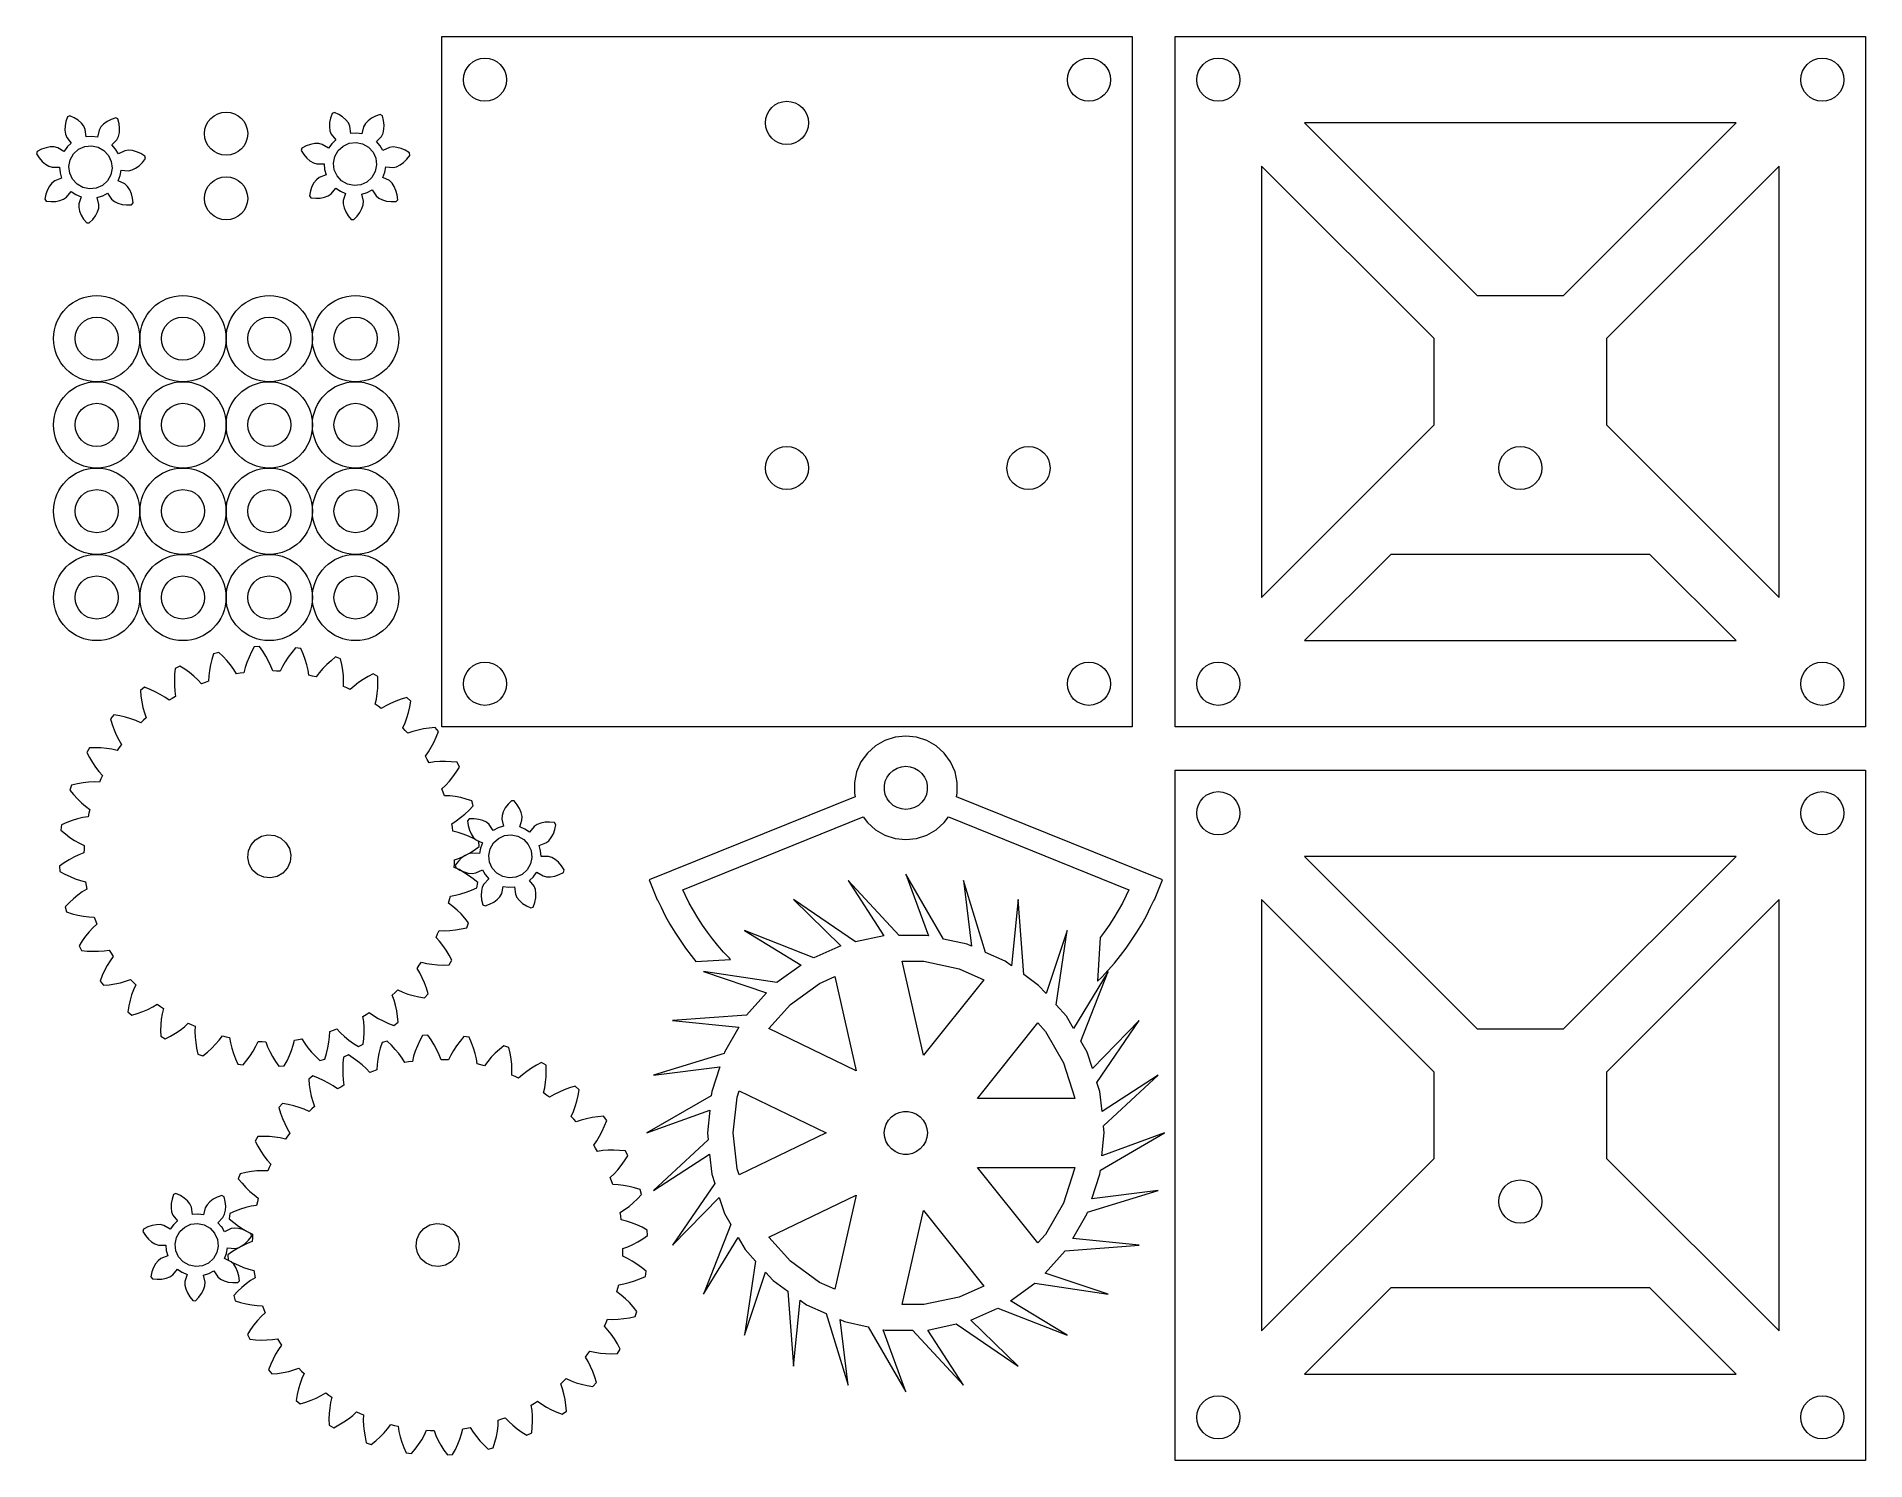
# Model space of a CAD drawing. Header units: millimetres. Extents: x -264 to 160, y -180 to 150.
import ezdxf

# ---------------------------------------------------------------- set-up
doc = ezdxf.new("R2010")
doc.units = ezdxf.units.MM
doc.layers.get('0').update_dxf_attribs({"lineweight": 0})

# ---------------------------------------------------------------- blocks, each defined once
blk = doc.blocks.new('Escapement CUCKOO')
for p, q in [((-7.05342, 89.6698), (-8.91772, 87.9911)), ((-4.88083, 90.9241), (-7.05342, 89.6698)), ((-2.49493, 91.6993), (-4.88083, 90.9241)), ((0, 91.9616), (-2.49493, 91.6993)), ((2.49493, 91.6993), (0, 91.9616)), ((4.88083, 90.9241), (2.49493, 91.6993)), ((7.05342, 89.6698), (4.88083, 90.9241)), ((8.91772, 87.9911), (7.05342, 89.6698)), ((-10.3923, 85.9616), (-11.4127, 83.6698)), ((-8.91772, 87.9911), (-10.3923, 85.9616)), ((-2.03368, 84.5293), (-1.03955, 84.8523)), ((-1.03955, 84.8523), (0, 84.9616)), ((0, 84.9616), (1.03955, 84.8523)), ((1.03955, 84.8523), (2.03368, 84.5293)), ((10.3923, 85.9616), (8.91772, 87.9911)), ((11.4127, 83.6698), (10.3923, 85.9616)), ((-11.4127, 83.6698), (-11.9342, 81.2159)), ((-11.9342, 81.2159), (-11.9342, 78.7072)), ((-4.9726, 80.4842), (-4.75528, 81.5067)), ((-4.75528, 81.5067), (-4.33012, 82.4616)), ((-4.33012, 82.4616), (-3.71571, 83.3072)), ((-3.71571, 83.3072), (-2.93892, 84.0067)), ((-2.93892, 84.0067), (-2.03368, 84.5293)), ((2.03368, 84.5293), (2.93892, 84.0067)), ((2.93892, 84.0067), (3.71571, 83.3072)), ((3.71571, 83.3072), (4.33012, 82.4616)), ((4.33012, 82.4616), (4.75528, 81.5067)), ((4.75528, 81.5067), (4.9726, 80.4842)), ((11.9342, 81.2159), (11.4127, 83.6698)), ((11.9342, 78.7072), (11.9342, 81.2159)), ((-11.7637, 77.9051), (-59.4803, 58.6263)), ((-11.9342, 78.7072), (-11.7637, 77.9051)), ((-4.9726, 79.4389), (-4.9726, 80.4842)), ((-4.75528, 78.4165), (-4.9726, 79.4389)), ((-4.33012, 77.4616), (-4.75528, 78.4165)), ((-3.71571, 76.6159), (-4.33012, 77.4616)), ((-2.93892, 75.9165), (-3.71571, 76.6159)), ((3.71571, 76.6159), (2.93892, 75.9165)), ((4.33012, 77.4616), (3.71571, 76.6159)), ((4.75528, 78.4165), (4.33012, 77.4616)), ((4.9726, 79.4389), (4.75528, 78.4165)), ((4.9726, 80.4842), (4.9726, 79.4389)), ((11.7637, 77.9051), (11.9342, 78.7072)), ((59.4803, 58.6263), (11.7637, 77.9051)), ((-51.7246, 56.3672), (-9.88954, 73.2696)), ((-9.88954, 73.2696), (-8.91772, 71.932)), ((-2.03368, 75.3939), (-2.93892, 75.9165)), ((-1.03955, 75.0708), (-2.03368, 75.3939)), ((0, 74.9616), (-1.03955, 75.0708)), ((1.03955, 75.0708), (0, 74.9616)), ((2.03368, 75.3939), (1.03955, 75.0708)), ((2.93892, 75.9165), (2.03368, 75.3939)), ((8.91772, 71.932), (9.88954, 73.2696)), ((9.88954, 73.2696), (51.7246, 56.3672)), ((-8.91772, 71.932), (-7.05342, 70.2534)), ((-7.05342, 70.2534), (-4.88083, 68.999)), ((-4.88083, 68.999), (-2.49493, 68.2238)), ((-2.49493, 68.2238), (0, 67.9616)), ((0, 67.9616), (2.49493, 68.2238)), ((2.49493, 68.2238), (4.88083, 68.999)), ((4.88083, 68.999), (7.05342, 70.2534)), ((7.05342, 70.2534), (8.91772, 71.932)), ((8.7068, 44.9193), (0, 60)), ((0, 60), (5.21907, 45.6607)), ((-59.4803, 58.6263), (-57.6073, 53.9904)), ((-51.1041, 55.0365), (-51.7246, 56.3672)), ((-1.52315, 45.748), (-13.3512, 58.4957)), ((-13.3512, 58.4957), (-5.08055, 45.6901)), ((18.4868, 41.8466), (13.3512, 58.4957)), ((13.3512, 58.4957), (15.2575, 43.2843)), ((51.7246, 56.3672), (51.1041, 55.0365)), ((57.6073, 53.9904), (59.4803, 58.6263)), ((-57.6073, 53.9904), (-57.5572, 54.0106)), ((-57.5572, 54.0106), (-56.7512, 52.2822)), ((-56.7512, 52.2822), (-55.7506, 50.3185)), ((-50.2031, 53.2681), (-51.1041, 55.0365)), ((-49.2409, 51.5323), (-50.2031, 53.2681)), ((-48.2187, 49.8312), (-49.2409, 51.5323)), ((-11.6967, 44.2838), (-26.033, 54.0581)), ((-26.033, 54.0581), (-15.0719, 43.367)), ((26.033, 54.0581), (24.5009, 38.7467)), ((27.3347, 36.6878), (26.033, 54.0581)), ((49.2409, 51.5323), (48.2187, 49.8312)), ((50.2031, 53.2681), (49.2409, 51.5323)), ((51.1041, 55.0365), (50.2031, 53.2681)), ((55.7506, 50.3185), (56.7512, 52.2822)), ((56.7512, 52.2822), (57.5572, 54.0106)), ((57.5572, 54.0106), (57.6073, 53.9904)), ((-55.7506, 50.3185), (-54.6821, 48.3908)), ((-54.6821, 48.3908), (-53.547, 46.5017)), ((-47.1378, 48.1667), (-48.2187, 49.8312)), ((-45.9995, 46.541), (-47.1378, 48.1667)), ((-21.3079, 40.5905), (-37.4094, 46.9099)), ((-37.4094, 46.9099), (-24.2953, 38.896)), ((37.4094, 46.9099), (32.4943, 32.2808)), ((34.8158, 29.7025), (37.4094, 46.9099)), ((47.1378, 48.1667), (45.9995, 46.541)), ((48.2187, 49.8312), (47.1378, 48.1667)), ((53.547, 46.5017), (54.6821, 48.3908)), ((54.6821, 48.3908), (55.7506, 50.3185)), ((-53.547, 46.5017), (-52.3467, 44.6533)), ((-52.3467, 44.6533), (-51.0825, 42.8479)), ((-51.0825, 42.8479), (-49.7562, 41.0878)), ((-44.8051, 44.956), (-45.9995, 46.541)), ((-43.5561, 43.4137), (-44.8051, 44.956)), ((-42.2541, 41.9158), (-43.5561, 43.4137)), ((-15.0719, 43.367), (-21.3079, 40.5905)), ((-5.08055, 45.6901), (-11.6967, 44.2838)), ((4.8083, 45.748), (-1.52315, 45.748)), ((5.21907, 45.6607), (4.8083, 45.748)), ((14.2148, 43.7486), (8.7068, 44.9193)), ((15.2575, 43.2843), (14.2148, 43.7486)), ((45.0351, 45.2612), (44.467, 35.1467)), ((45.9995, 46.541), (45.0351, 45.2612)), ((49.7562, 41.0878), (51.0825, 42.8479)), ((51.0825, 42.8479), (52.3467, 44.6533)), ((52.3467, 44.6533), (53.547, 46.5017)), ((-49.7562, 41.0878), (-48.6805, 39.7594)), ((-48.6805, 39.7594), (-40.6468, 40.2106)), ((-40.9006, 40.4644), (-42.2541, 41.9158)), ((-40.6468, 40.2106), (-40.9006, 40.4644)), ((-24.2953, 38.896), (-29.8754, 34.8419)), ((-0.87398, 39.7809), (4.18114, 39.7809)), ((4.10286, 17.9758), (-0.87398, 39.7809)), ((4.18114, 39.7809), (12.3607, 38.0423)), ((23, 39.8372), (18.4868, 41.8466)), ((24.5009, 38.7467), (23, 39.8372)), ((46.9233, 37.7117), (48.3692, 39.375)), ((48.3692, 39.375), (49.7562, 41.0878)), ((-29.8754, 34.8419), (-46.9099, 37.4094)), ((-46.9099, 37.4094), (-32.2971, 32.4997)), ((-26.7652, 29.7258), (-20, 34.641)), ((-20, 34.641), (-16.4709, 36.2122)), ((-16.4709, 36.2122), (-11.496, 14.4155)), ((18.076, 35.4976), (4.10286, 17.9758)), ((12.3607, 38.0423), (18.076, 35.4976)), ((30.78, 34.1847), (27.3347, 36.6878)), ((32.4943, 32.2808), (30.78, 34.1847)), ((46.9099, 37.4094), (38.8458, 24.2131)), ((40.5632, 21.2384), (46.9099, 37.4094)), ((44.467, 35.1467), (45.4202, 36.0998)), ((45.4202, 36.0998), (46.9233, 37.7117)), ((-32.2971, 32.4997), (-36.9665, 27.3139)), ((-31.7628, 24.1755), (-26.7652, 29.7258)), ((37.2148, 27.0381), (34.8158, 29.7025)), ((-36.9665, 27.3139), (-54.0581, 26.033)), ((-54.0581, 26.033), (-38.6833, 24.4945)), ((16.6122, 8), (30.569, 25.5013)), ((30.569, 25.5013), (32.3607, 23.5114)), ((38.8458, 24.2131), (37.2148, 27.0381)), ((54.0581, 26.033), (43.2456, 14.9474)), ((44.296, 11.7146), (54.0581, 26.033)), ((-38.6833, 24.4945), (-42.0231, 18.7099)), ((-11.496, 14.4155), (-31.7628, 24.1755)), ((32.3607, 23.5114), (36.5418, 16.2695)), ((42.0231, 18.7099), (40.5632, 21.2384)), ((-42.1233, 18.4015), (-58.4957, 13.3512)), ((-42.0231, 18.7099), (-42.1233, 18.4015)), ((43.2456, 14.9474), (42.0231, 18.7099)), ((-58.4957, 13.3512), (-43.1389, 15.2757)), ((-43.1389, 15.2757), (-44.9948, 9.56393)), ((36.5418, 16.2695), (39.1259, 8.31647)), ((58.4957, 13.3512), (45.4803, 4.94501)), ((45.8317, 1.60085), (58.4957, 13.3512)), ((-45.0956, 8.60507), (-60, 0)), ((-44.9948, 9.56393), (-45.0956, 8.60507)), ((-39.1259, 8.31647), (-38.6634, 9.73996)), ((-38.6634, 9.73996), (-18.4381, 0)), ((44.9948, 9.56393), (44.296, 11.7146)), ((45.4803, 4.94501), (44.9948, 9.56393)), ((-60, 0), (-45.4431, 5.29826)), ((-45.4431, 5.29826), (-46, 0)), ((-40, 0), (-39.1259, 8.31647)), ((-3.34564, 3.71571), (-2.49998, 4.33012)), ((-2.49998, 4.33012), (-1.54507, 4.75528)), ((-1.54507, 4.75528), (-0.52263, 4.9726)), ((-0.52263, 4.9726), (0.52263, 4.9726)), ((0.52263, 4.9726), (1.54507, 4.75528)), ((1.54507, 4.75528), (2.5, 4.33012)), ((2.5, 4.33012), (3.34564, 3.71571)), ((39.1592, 8), (16.6122, 8)), ((39.1259, 8.31647), (39.1592, 8)), ((-46, 0), (-45.8317, -1.60085)), ((-39.1259, -8.31647), (-40, 0)), ((-18.4381, 0), (-38.6634, -9.73996)), ((-5, 0), (-4.89073, 1.03955)), ((-4.89073, -1.03955), (-5, 0)), ((-4.89073, 1.03955), (-4.56772, 2.03368)), ((-4.56772, 2.03368), (-4.04507, 2.93892)), ((-4.04507, 2.93892), (-3.34564, 3.71571)), ((3.34564, 3.71571), (4.04507, 2.93892)), ((4.04507, 2.93892), (4.56772, 2.03368)), ((4.56772, 2.03368), (4.89073, 1.03955)), ((4.89073, 1.03955), (5, 0)), ((5, 0), (4.89073, -1.03955)), ((45.0956, -8.60507), (60, 0)), ((60, 0), (45.4431, -5.29826)), ((45.4431, -5.29826), (46, 0)), ((46, 0), (45.8317, 1.60085)), ((-45.8317, -1.60085), (-58.4957, -13.3512)), ((-4.56772, -2.03368), (-4.89073, -1.03955)), ((-4.04507, -2.93892), (-4.56772, -2.03368)), ((-3.34564, -3.71571), (-4.04507, -2.93892)), ((-2.5, -4.33012), (-3.34564, -3.71571)), ((3.34564, -3.71571), (2.5, -4.33012)), ((4.04507, -2.93892), (3.34564, -3.71571)), ((4.56772, -2.03368), (4.04507, -2.93892)), ((4.89073, -1.03955), (4.56772, -2.03368)), ((-58.4957, -13.3512), (-45.4803, -4.94501)), ((-45.4803, -4.94501), (-44.9948, -9.56393)), ((-38.6634, -9.73996), (-39.1259, -8.31647)), ((-1.54507, -4.75528), (-2.5, -4.33012)), ((-0.52263, -4.9726), (-1.54507, -4.75528)), ((0.52263, -4.9726), (-0.52263, -4.9726)), ((1.54507, -4.75528), (0.52263, -4.9726)), ((2.5, -4.33012), (1.54507, -4.75528)), ((16.6122, -8), (39.1592, -8)), ((30.569, -25.5013), (16.6122, -8)), ((39.1259, -8.31647), (36.5418, -16.2695)), ((39.1592, -8), (39.1259, -8.31647)), ((-44.296, -11.7146), (-54.0581, -26.033)), ((-44.9948, -9.56393), (-44.296, -11.7146)), ((43.1389, -15.2757), (44.9948, -9.56393)), ((44.9948, -9.56393), (45.0956, -8.60507)), ((-54.0581, -26.033), (-43.2456, -14.9474)), ((-43.2456, -14.9474), (-42.0231, -18.7099)), ((-31.7628, -24.1755), (-11.496, -14.4155)), ((-11.496, -14.4155), (-16.4709, -36.2122)), ((36.5418, -16.2695), (32.3607, -23.5114)), ((42.1233, -18.4015), (58.4957, -13.3512)), ((58.4957, -13.3512), (43.1389, -15.2757)), ((-42.0231, -18.7099), (-40.5632, -21.2384)), ((-0.87398, -39.7809), (4.10286, -17.9758)), ((4.10286, -17.9758), (18.076, -35.4976)), ((38.6833, -24.4945), (42.0231, -18.7099)), ((42.0231, -18.7099), (42.1233, -18.4015)), ((-40.5632, -21.2384), (-46.9099, -37.4094)), ((-46.9099, -37.4094), (-38.8458, -24.2131)), ((-38.8458, -24.2131), (-37.2148, -27.0381)), ((-26.7652, -29.7258), (-31.7628, -24.1755)), ((32.3607, -23.5114), (30.569, -25.5013)), ((54.0581, -26.033), (38.6833, -24.4945)), ((-37.2148, -27.0381), (-34.8158, -29.7025)), ((32.2971, -32.4997), (36.9665, -27.3139)), ((36.9665, -27.3139), (54.0581, -26.033)), ((-34.8158, -29.7025), (-37.4094, -46.9099)), ((-37.4094, -46.9099), (-32.4943, -32.2808)), ((-32.4943, -32.2808), (-30.78, -34.1847)), ((-20, -34.641), (-26.7652, -29.7258)), ((46.9099, -37.4094), (32.2971, -32.4997)), ((-30.78, -34.1847), (-27.3347, -36.6878)), ((-27.3347, -36.6878), (-26.033, -54.0581)), ((-16.4709, -36.2122), (-20, -34.641)), ((12.3607, -38.0423), (4.18114, -39.7809)), ((18.076, -35.4976), (12.3607, -38.0423)), ((24.2953, -38.896), (29.8754, -34.8419)), ((29.8754, -34.8419), (46.9099, -37.4094)), ((-26.033, -54.0581), (-24.5009, -38.7467)), ((-24.5009, -38.7467), (-23, -39.8372)), ((-23, -39.8372), (-18.4868, -41.8466)), ((-18.4868, -41.8466), (-13.3512, -58.4957)), ((4.18114, -39.7809), (-0.87398, -39.7809)), ((15.0719, -43.367), (21.3079, -40.5905)), ((21.3079, -40.5905), (37.4094, -46.9099)), ((37.4094, -46.9099), (24.2953, -38.896)), ((-13.3512, -58.4957), (-15.2575, -43.2843)), ((-15.2575, -43.2843), (-14.2148, -43.7486)), ((-14.2148, -43.7486), (-8.7068, -44.9193)), ((-8.7068, -44.9193), (0, -60)), ((-5.21907, -45.6607), (-4.8083, -45.748)), ((0, -60), (-5.21907, -45.6607)), ((-4.8083, -45.748), (1.52315, -45.748)), ((1.52315, -45.748), (13.3512, -58.4957)), ((5.08055, -45.6901), (11.6967, -44.2838)), ((13.3512, -58.4957), (5.08055, -45.6901)), ((11.6967, -44.2838), (26.033, -54.0581)), ((26.033, -54.0581), (15.0719, -43.367))]:
    blk.add_line(p, q)
blk = doc.blocks.new('publicDomainGearV1-0')
for p, q in [((-12.8896, 46.9647), (-13.2874, 45.6615)), ((-11.7018, 47.2747), (-12.8896, 46.9647)), ((-10.718, 46.3319), (-11.7018, 47.2747)), ((-4.12395, 47.3763), (-4.68875, 46.1721)), ((-3.47961, 48.5769), (-4.12395, 47.3763)), ((-2.25409, 48.6492), (-3.47961, 48.5769)), ((-1.47311, 47.5327), (-2.25409, 48.6492)), ((-0.770691, 46.4032), (-1.47311, 47.5327)), ((5.19795, 47.2706), (4.40906, 46.1996)), ((6.06412, 48.3224), (5.19795, 47.2706)), ((7.2802, 48.1542), (6.06412, 48.3224)), ((7.82834, 46.9067), (7.2802, 48.1542)), ((8.29692, 45.6619), (7.82834, 46.9067)), ((-21.8043, 43.5476), (-21.9402, 42.1919)), ((-20.6998, 44.0834), (-21.8043, 43.5476)), ((-19.5509, 43.3507), (-20.6998, 44.0834)), ((-18.4697, 42.576), (-19.5509, 43.3507)), ((-17.4605, 41.7604), (-18.4697, 42.576)), ((-13.8441, 43.0945), (-13.9966, 41.8386)), ((-13.6064, 44.3702), (-13.8441, 43.0945)), ((-13.2874, 45.6615), (-13.6064, 44.3702)), ((-9.80869, 45.3612), (-10.718, 46.3319)), ((-8.97794, 44.3643), (-9.80869, 45.3612)), ((-8.2312, 43.3431), (-8.97794, 44.3643)), ((-7.57661, 42.2986), (-8.2312, 43.3431)), ((-6.74533, 42.4386), (-7.57661, 42.2986)), ((-5.86519, 42.5697), (-6.74533, 42.4386)), ((-5.56538, 43.7653), (-5.86519, 42.5697)), ((-5.17079, 44.9673), (-5.56538, 43.7653)), ((-4.68875, 46.1721), (-5.17079, 44.9673)), ((-0.150375, 45.2634), (-0.770691, 46.4032)), ((0.382751, 44.1161), (-0.150375, 45.2634)), ((0.820999, 42.964), (0.382751, 44.1161)), ((1.66364, 42.9391), (0.820999, 42.964)), ((2.55243, 42.896), (1.66364, 42.9391)), ((3.07971, 44.0101), (2.55243, 42.896)), ((3.70123, 45.1121), (3.07971, 44.0101)), ((4.40906, 46.1996), (3.70123, 45.1121)), ((8.68295, 44.423), (8.29692, 45.6619)), ((8.98203, 43.1937), (8.68295, 44.423)), ((9.18709, 41.9783), (8.98203, 43.1937)), ((11.6065, 42.5636), (10.872, 41.5738)), ((12.431, 43.5232), (11.6065, 42.5636)), ((13.3374, 44.4518), (12.431, 43.5232)), ((14.3201, 45.3482), (13.3374, 44.4518)), ((15.3748, 46.2108), (14.3201, 45.3482)), ((16.5347, 45.8086), (15.3748, 46.2108)), ((16.829, 44.4782), (16.5347, 45.8086)), ((17.0457, 43.1659), (16.829, 44.4782)), ((17.1826, 41.8755), (17.0457, 43.1659)), ((-28.9023, 39.198), (-29.8811, 38.4571)), ((-29.8811, 38.4571), (-29.7498, 37.1008)), ((-27.6326, 38.7035), (-28.9023, 39.198)), ((-26.421, 38.1546), (-27.6326, 38.7035)), ((-25.272, 37.5516), (-26.421, 38.1546)), ((-21.9402, 42.1919), (-22.0011, 40.8631)), ((-22.0011, 40.8631), (-21.9854, 39.5656)), ((-21.9854, 39.5656), (-21.89, 38.3041)), ((-21.89, 38.3041), (-21.7094, 37.0847)), ((-16.5289, 40.9044), (-17.4605, 41.7604)), ((-15.6831, 40.0077), (-16.5289, 40.9044)), ((-14.8951, 40.3073), (-15.6831, 40.0077)), ((-14.0574, 40.6075), (-14.8951, 40.3073)), ((-13.9966, 41.8386), (-14.0574, 40.6075)), ((10.0087, 41.7895), (9.18709, 41.9783)), ((10.872, 41.5738), (10.0087, 41.7895)), ((17.2361, 40.6115), (17.1826, 41.8755)), ((17.2001, 39.3794), (17.2361, 40.6115)), ((17.9691, 39.034), (17.2001, 39.3794)), ((18.7737, 38.6539), (17.9691, 39.034)), ((19.6872, 39.4815), (18.7737, 38.6539)), ((20.6831, 40.2617), (19.6872, 39.4815)), ((21.7533, 40.9956), (20.6831, 40.2617)), ((22.8919, 41.6831), (21.7533, 40.9956)), ((24.0947, 42.3234), (22.8919, 41.6831)), ((25.1538, 41.7027), (24.0947, 42.3234)), ((25.022, 37.7187), (25.1394, 39.011)), ((25.1394, 39.011), (25.1829, 40.3404)), ((25.1829, 40.3404), (25.1538, 41.7027)), ((-29.7498, 37.1008), (-29.5504, 35.7858)), ((-29.5504, 35.7858), (-29.2819, 34.5162)), ((-29.2819, 34.5162), (-28.9422, 33.2975)), ((-24.1913, 36.8938), (-25.272, 37.5516)), ((-23.1869, 36.1794), (-24.1913, 36.8938)), ((-22.4724, 36.6269), (-23.1869, 36.1794)), ((-21.7094, 37.0847), (-22.4724, 36.6269)), ((24.5522, 35.2671), (24.8278, 36.4685)), ((25.239, 34.7783), (24.5522, 35.2671)), ((24.8278, 36.4685), (25.022, 37.7187)), ((25.954, 34.2486), (25.239, 34.7783)), ((27.0114, 34.8821), (25.954, 34.2486)), ((28.1404, 35.453), (27.0114, 34.8821)), ((29.3332, 35.9641), (28.1404, 35.453)), ((30.5841, 36.4162), (29.3332, 35.9641)), ((31.8886, 36.8096), (30.5841, 36.4162)), ((32.8063, 35.9941), (31.8886, 36.8096)), ((32.267, 33.3569), (32.569, 34.6523)), ((32.569, 34.6523), (32.8063, 35.9941)), ((-35.9941, 32.8063), (-36.8096, 31.8886)), ((-36.8096, 31.8886), (-36.4162, 30.5841)), ((-36.4162, 30.5841), (-35.9641, 29.3332)), ((-34.6523, 32.569), (-35.9941, 32.8063)), ((-33.3569, 32.267), (-34.6523, 32.569)), ((-32.1124, 31.8997), (-33.3569, 32.267)), ((-30.9241, 31.4654), (-32.1124, 31.8997)), ((-29.7996, 30.9607), (-30.9241, 31.4654)), ((-29.1862, 31.5389), (-29.7996, 30.9607)), ((-28.5272, 32.1369), (-29.1862, 31.5389)), ((-28.9422, 33.2975), (-28.5272, 32.1369)), ((30.9607, 29.7996), (31.4654, 30.9241)), ((31.5389, 29.1862), (30.9607, 29.7996)), ((31.4654, 30.9241), (31.8997, 32.1124)), ((31.8997, 32.1124), (32.267, 33.3569)), ((37.1008, 29.7498), (35.7858, 29.5504)), ((38.4571, 29.8811), (37.1008, 29.7498)), ((39.198, 28.9023), (38.4571, 29.8811)), ((-35.9641, 29.3332), (-35.453, 28.1404)), ((-35.453, 28.1404), (-34.8821, 27.0114)), ((-34.8821, 27.0114), (-34.2486, 25.954)), ((-34.2486, 25.954), (-34.7783, 25.239)), ((32.1369, 28.5272), (31.5389, 29.1862)), ((33.2975, 28.9422), (32.1369, 28.5272)), ((34.5162, 29.2819), (33.2975, 28.9422)), ((35.7858, 29.5504), (34.5162, 29.2819)), ((37.5516, 25.272), (38.1546, 26.421)), ((38.1546, 26.421), (38.7035, 27.6326)), ((38.7035, 27.6326), (39.198, 28.9023)), ((-41.7027, 25.1538), (-42.3234, 24.0947)), ((-42.3234, 24.0947), (-41.6831, 22.8919)), ((-40.3404, 25.1829), (-41.7027, 25.1538)), ((-41.6831, 22.8919), (-40.9956, 21.7533)), ((-40.9956, 21.7533), (-40.2617, 20.6831)), ((-39.011, 25.1394), (-40.3404, 25.1829)), ((-37.7187, 25.022), (-39.011, 25.1394)), ((-36.4685, 24.8278), (-37.7187, 25.022)), ((-35.2671, 24.5522), (-36.4685, 24.8278)), ((-34.7783, 25.239), (-35.2671, 24.5522)), ((36.1794, 23.1869), (36.8938, 24.1913)), ((36.6269, 22.4724), (36.1794, 23.1869)), ((37.0847, 21.7094), (36.6269, 22.4724)), ((36.8938, 24.1913), (37.5516, 25.272)), ((38.3041, 21.89), (37.0847, 21.7094)), ((39.5656, 21.9854), (38.3041, 21.89)), ((40.8631, 22.0011), (39.5656, 21.9854)), ((42.1919, 21.9402), (40.8631, 22.0011)), ((43.5476, 21.8043), (42.1919, 21.9402)), ((44.0834, 20.6998), (43.5476, 21.8043)), ((-43.1659, 17.0457), (-44.4782, 16.829)), ((-41.8755, 17.1826), (-43.1659, 17.0457)), ((-40.6115, 17.2361), (-41.8755, 17.1826)), ((-39.3794, 17.2001), (-40.6115, 17.2361)), ((-40.2617, 20.6831), (-39.4815, 19.6872)), ((-39.4815, 19.6872), (-38.6539, 18.7737)), ((-39.034, 17.9691), (-39.3794, 17.2001)), ((-38.6539, 18.7737), (-39.034, 17.9691)), ((40.9044, 16.5289), (41.7604, 17.4605)), ((41.7604, 17.4605), (42.576, 18.4697)), ((42.576, 18.4697), (43.3507, 19.5509)), ((43.3507, 19.5509), (44.0834, 20.6998)), ((-45.8086, 16.5347), (-46.2108, 15.3748)), ((-46.2108, 15.3748), (-45.3482, 14.3201)), ((-44.4782, 16.829), (-45.8086, 16.5347)), ((-45.3482, 14.3201), (-44.4518, 13.3374)), ((-44.4518, 13.3374), (-43.5232, 12.431)), ((40.0077, 15.6831), (40.9044, 16.5289)), ((40.3073, 14.8951), (40.0077, 15.6831)), ((40.6075, 14.0574), (40.3073, 14.8951)), ((41.8386, 13.9966), (40.6075, 14.0574)), ((43.0945, 13.8441), (41.8386, 13.9966)), ((44.3702, 13.6064), (43.0945, 13.8441)), ((45.6615, 13.2874), (44.3702, 13.6064)), ((46.9647, 12.8896), (45.6615, 13.2874)), ((47.2747, 11.7018), (46.9647, 12.8896)), ((56.1489, 12.8884), (55.3542, 12.0731)), ((56.7343, 12.8621), (56.1489, 12.8884)), ((57.4527, 11.9789), (56.7343, 12.8621)), ((-44.423, 8.68295), (-45.6619, 8.29692)), ((-43.1937, 8.98203), (-44.423, 8.68295)), ((-43.5232, 12.431), (-42.5636, 11.6065)), ((-41.9783, 9.18709), (-43.1937, 8.98203)), ((-42.5636, 11.6065), (-41.5738, 10.872)), ((-41.7895, 10.0087), (-41.9783, 9.18709)), ((-41.5738, 10.872), (-41.7895, 10.0087)), ((43.3431, 8.2312), (44.3643, 8.97794)), ((44.3643, 8.97794), (45.3612, 9.80869)), ((45.3612, 9.80869), (46.3319, 10.718)), ((46.3504, 8.70029), (45.9649, 8.259)), ((46.3319, 10.718), (47.2747, 11.7018)), ((47.4888, 8.71129), (46.3504, 8.70029)), ((48.5453, 8.57889), (47.4888, 8.71129)), ((49.4996, 8.3121), (48.5453, 8.57889)), ((53.9672, 9.47285), (53.9095, 8.63477)), ((53.9095, 8.63477), (54.2827, 6.98535)), ((54.2532, 10.3439), (53.9672, 9.47285)), ((54.7198, 11.218), (54.2532, 10.3439)), ((55.3542, 12.0731), (54.7198, 11.218)), ((58.0079, 11.0704), (57.4527, 11.9789)), ((58.3943, 10.1579), (58.0079, 11.0704)), ((58.6011, 9.26474), (58.3943, 10.1579)), ((58.5834, 8.42487), (58.6011, 9.26474)), ((-48.1542, 7.2802), (-48.3224, 6.06412)), ((-48.3224, 6.06412), (-47.2706, 5.19795)), ((-46.9067, 7.82834), (-48.1542, 7.2802)), ((-47.2706, 5.19795), (-46.1996, 4.40906)), ((-45.6619, 8.29692), (-46.9067, 7.82834)), ((-46.1996, 4.40906), (-45.1121, 3.70123)), ((-3.17195, 3.86505), (-1.82234, 4.65607)), ((-1.82234, 4.65607), (-0.294342, 4.99132)), ((-0.294342, 4.99132), (1.26245, 4.83798)), ((1.26245, 4.83798), (2.69568, 4.21107)), ((42.2986, 7.57661), (43.3431, 8.2312)), ((42.4386, 6.74533), (42.2986, 7.57661)), ((42.5697, 5.86519), (42.4386, 6.74533)), ((43.7653, 5.56538), (42.5697, 5.86519)), ((44.9673, 5.17079), (43.7653, 5.56538)), ((46.1721, 4.68875), (44.9673, 5.17079)), ((45.9649, 8.259), (46.1068, 7.12939)), ((46.1068, 7.12939), (46.3798, 6.10027)), ((47.3763, 4.12395), (46.1721, 4.68875)), ((46.3798, 6.10027), (46.7723, 5.19043)), ((46.7723, 5.19043), (47.2749, 4.42372)), ((47.2749, 4.42372), (47.8942, 3.85606)), ((50.3268, 7.9169), (49.4996, 8.3121)), ((50.9725, 7.37944), (50.3268, 7.9169)), ((51.9067, 5.96982), (50.9725, 7.37944)), ((53.0332, 6.57556), (51.9067, 5.96982)), ((53.0492, 6.58414), (53.0321, 6.57858)), ((53.0321, 6.57858), (53.0332, 6.57556)), ((53.065, 6.59262), (53.0492, 6.58414)), ((53.0664, 6.58972), (53.065, 6.59262)), ((54.2827, 6.98535), (53.0664, 6.58972)), ((53.1089, 4.17285), (54.5332, 4.81981)), ((54.5332, 4.81981), (56.0877, 4.99496)), ((56.0877, 4.99496), (57.6203, 4.68117)), ((57.6203, 4.68117), (58.9808, 3.90915)), ((58.0638, 6.81554), (58.5834, 8.42487)), ((59.2398, 6.31247), (58.0638, 6.81554)), ((59.2415, 6.31523), (59.2398, 6.31247)), ((59.2564, 6.30536), (59.2415, 6.31523)), ((59.2729, 6.29831), (59.2564, 6.30536)), ((59.2715, 6.29539), (59.2729, 6.29831)), ((60.3392, 5.59111), (59.2715, 6.29539)), ((61.3961, 6.91132), (60.3392, 5.59111)), ((62.0873, 7.38873), (61.3961, 6.91132)), ((62.9466, 7.70819), (62.0873, 7.38873)), ((63.921, 7.88837), (62.9466, 7.70819)), ((64.9851, 7.92552), (63.921, 7.88837)), ((64.8138, 3.63605), (65.3832, 4.3546)), ((66.118, 7.81253), (64.9851, 7.92552)), ((65.3832, 4.3546), (65.8556, 5.2256)), ((65.8556, 5.2256), (66.2198, 6.22612)), ((66.4624, 7.33847), (66.118, 7.81253)), ((66.2198, 6.22612), (66.4624, 7.33847)), ((-44.1161, 0.382751), (-45.2634, -0.150375)), ((-45.1121, 3.70123), (-44.0101, 3.07971)), ((-42.964, 0.820999), (-44.1161, 0.382751)), ((-44.0101, 3.07971), (-42.896, 2.55243)), ((-42.9391, 1.66364), (-42.964, 0.820999)), ((-42.896, 2.55243), (-42.9391, 1.66364)), ((-4.99132, -0.294342), (-4.83798, 1.26245)), ((-4.83798, 1.26245), (-4.21107, 2.69568)), ((-4.21107, 2.69568), (-3.17195, 3.86505)), ((2.69568, 4.21107), (3.86505, 3.17195)), ((3.86505, 3.17195), (4.65607, 1.82234)), ((4.65607, 1.82234), (4.99132, 0.294342)), ((4.99132, 0.294342), (4.83798, -1.26245)), ((44.1161, -0.382751), (45.2634, 0.150375)), ((45.397, 0.207108), (44.5934, -0.372635)), ((45.2634, 0.150375), (46.4032, 0.770691)), ((46.2217, 0.607452), (45.397, 0.207108)), ((47.0445, 0.777145), (46.2217, 0.607452)), ((46.4032, 0.770691), (47.5327, 1.47311)), ((48.7291, 0.628677), (47.0445, 0.777145)), ((48.5769, 3.47961), (47.3763, 4.12395)), ((47.5327, 1.47311), (48.6492, 2.25409)), ((47.8942, 3.85606), (49.4165, 3.11948)), ((48.6492, 2.25409), (48.5769, 3.47961)), ((48.9578, 1.88712), (48.7291, 0.628677)), ((48.9611, 1.90491), (48.9548, 1.88812)), ((48.9548, 1.88812), (48.9578, 1.88712)), ((48.9643, 1.92255), (48.9611, 1.90491)), ((48.9674, 1.92184), (48.9643, 1.92255)), ((49.4165, 3.11948), (48.9674, 1.92184)), ((50.8684, 0.224319), (51.1822, 1.75687)), ((51.0436, -1.33017), (50.8684, 0.224319)), ((51.1822, 1.75687), (51.9542, 3.11745)), ((51.9542, 3.11745), (53.1089, 4.17285)), ((58.9808, 3.90915), (60.0362, 2.75447)), ((60.0362, 2.75447), (60.6832, 1.33017)), ((60.6832, 1.33017), (60.8584, -0.224319)), ((62.564, 2.52902), (64.1461, 3.12619)), ((62.9039, 1.29596), (62.564, 2.52902)), ((62.907, 1.29637), (62.9039, 1.29596)), ((62.9087, 1.27852), (62.907, 1.29637)), ((62.9134, 1.26125), (62.9087, 1.27852)), ((62.9103, 1.2605), (62.9134, 1.26125)), ((63.0253, -0.013351), (62.9103, 1.2605)), ((64.1461, 3.12619), (64.8138, 3.63605)), ((-47.5327, -1.47311), (-48.6492, -2.25409)), ((-48.6492, -2.25409), (-48.5769, -3.47961)), ((-48.5769, -3.47961), (-47.3763, -4.12395)), ((-46.4032, -0.770691), (-47.5327, -1.47311)), ((-47.3763, -4.12395), (-46.1721, -4.68875)), ((-45.2634, -0.150375), (-46.4032, -0.770691)), ((-4.65607, -1.82234), (-4.99132, -0.294342)), ((-3.86505, -3.17195), (-4.65607, -1.82234)), ((-2.69568, -4.21107), (-3.86505, -3.17195)), ((-1.26245, -4.83798), (-2.69568, -4.21107)), ((3.17195, -3.86505), (1.82234, -4.65607)), ((4.21107, -2.69568), (3.17195, -3.86505)), ((4.83798, -1.26245), (4.21107, -2.69568)), ((42.896, -2.55243), (42.9391, -1.66364)), ((44.0101, -3.07971), (42.896, -2.55243)), ((42.9391, -1.66364), (42.964, -0.820999)), ((42.964, -0.820999), (44.1161, -0.382751)), ((43.8312, -1.11607), (43.13, -2.013)), ((43.13, -2.013), (43.2346, -2.58955)), ((43.2346, -2.58955), (44.2063, -3.18289)), ((44.5934, -0.372635), (43.8312, -1.11607)), ((45.1121, -3.70123), (44.0101, -3.07971)), ((44.2063, -3.18289), (45.1811, -3.6111)), ((46.1996, -4.40906), (45.1121, -3.70123)), ((45.1811, -3.6111), (46.1371, -3.87154)), ((46.1371, -3.87154), (47.05, -3.95656)), ((47.05, -3.95656), (47.8799, -3.82632)), ((47.8799, -3.82632), (49.4049, -3.09541)), ((49.4049, -3.09541), (50.0613, -4.19321)), ((50.0613, -4.19321), (50.0587, -4.19524)), ((50.0587, -4.19524), (50.0705, -4.20874)), ((50.0705, -4.20874), (50.0797, -4.22412)), ((50.0797, -4.22412), (50.0824, -4.22237)), ((50.0824, -4.22237), (50.9237, -5.18584)), ((51.6905, -2.75447), (51.0436, -1.33017)), ((52.7459, -3.90915), (51.6905, -2.75447)), ((54.1065, -4.68117), (52.7459, -3.90915)), ((58.6179, -4.17285), (57.1936, -4.81981)), ((59.7725, -3.11745), (58.6179, -4.17285)), ((60.5446, -1.75687), (59.7725, -3.11745)), ((60.8584, -0.224319), (60.5446, -1.75687)), ((61.2663, -4.69643), (62.0184, -3.6619)), ((62.0184, -3.6619), (63.4718, -4.52657)), ((64.7165, -0.016495), (63.0253, -0.013351)), ((65.5207, -0.259247), (64.7165, -0.016495)), ((66.3062, -0.731918), (65.5207, -0.259247)), ((66.179, -4.55412), (67.1883, -4.21501)), ((67.0546, -1.38138), (66.3062, -0.731918)), ((67.7471, -2.19012), (67.0546, -1.38138)), ((67.1883, -4.21501), (68.2092, -3.71115)), ((68.3651, -3.1463), (67.7471, -2.19012)), ((68.2092, -3.71115), (68.3651, -3.1463)), ((-46.1721, -4.68875), (-44.9673, -5.17079)), ((-44.9673, -5.17079), (-43.7653, -5.56538)), ((-43.3431, -8.2312), (-44.3643, -8.97794)), ((-43.7653, -5.56538), (-42.5697, -5.86519)), ((-42.2986, -7.57661), (-43.3431, -8.2312)), ((-42.5697, -5.86519), (-42.4386, -6.74533)), ((-42.4386, -6.74533), (-42.2986, -7.57661)), ((0.294342, -4.99132), (-1.26245, -4.83798)), ((1.82234, -4.65607), (0.294342, -4.99132)), ((44.423, -8.68295), (45.6619, -8.29692)), ((45.6619, -8.29692), (46.9067, -7.82834)), ((47.2706, -5.19795), (46.1996, -4.40906)), ((46.9067, -7.82834), (48.1542, -7.2802)), ((48.3224, -6.06412), (47.2706, -5.19795)), ((48.1542, -7.2802), (48.3224, -6.06412)), ((49.1758, -8.05385), (49.128, -9.04358)), ((49.377, -7.15939), (49.1758, -8.05385)), ((49.7573, -6.41035), (49.377, -7.15939)), ((50.9237, -5.18584), (49.7573, -6.41035)), ((53.8773, -8.62743), (54.2567, -6.97942)), ((55.6391, -4.99496), (54.1065, -4.68117)), ((54.2567, -6.97942), (55.5242, -7.15071)), ((55.5242, -7.15071), (55.5242, -7.15393)), ((55.5242, -7.15393), (55.5421, -7.15312)), ((55.5421, -7.15312), (55.5599, -7.15553)), ((55.5599, -7.15553), (55.5602, -7.15233)), ((55.5602, -7.15233), (56.838, -7.09534)), ((57.1936, -4.81981), (55.6391, -4.99496)), ((56.838, -7.09534), (57.0681, -8.77072)), ((60.3183, -5.60776), (61.2426, -4.72357)), ((61.3703, -6.93188), (60.3183, -5.60776)), ((61.2426, -4.72357), (61.2451, -4.72556)), ((61.2451, -4.72556), (61.2556, -4.71106)), ((61.2556, -4.71106), (61.2686, -4.69867)), ((61.2686, -4.69867), (61.2663, -4.69643)), ((61.6819, -7.71202), (61.3703, -6.93188)), ((61.8022, -8.6209), (61.6819, -7.71202)), ((63.4718, -4.52657), (64.2867, -4.73067)), ((64.2867, -4.73067), (65.2034, -4.7278)), ((65.2034, -4.7278), (66.179, -4.55412)), ((-46.3319, -10.718), (-47.2747, -11.7018)), ((-47.2747, -11.7018), (-46.9647, -12.8896)), ((-45.3612, -9.80869), (-46.3319, -10.718)), ((-44.3643, -8.97794), (-45.3612, -9.80869)), ((41.5738, -10.872), (41.7895, -10.0087)), ((42.5636, -11.6065), (41.5738, -10.872)), ((41.7895, -10.0087), (41.9783, -9.18709)), ((41.9783, -9.18709), (43.1937, -8.98203)), ((43.5232, -12.431), (42.5636, -11.6065)), ((43.1937, -8.98203), (44.423, -8.68295)), ((44.4518, -13.3374), (43.5232, -12.431)), ((49.128, -9.04358), (49.234, -10.103)), ((49.234, -10.103), (49.4981, -11.2105)), ((49.4981, -11.2105), (50.0141, -11.4881)), ((50.0141, -11.4881), (51.0838, -11.0984)), ((51.0838, -11.0984), (52.0264, -10.6032)), ((52.0264, -10.6032), (52.826, -10.0182)), ((52.826, -10.0182), (53.4617, -9.35748)), ((53.4617, -9.35748), (53.8773, -8.62743)), ((57.0681, -8.77072), (57.4166, -9.5351)), ((57.4166, -9.5351), (57.9905, -10.2501)), ((57.9905, -10.2501), (58.7345, -10.9045)), ((58.7345, -10.9045), (59.6289, -11.4822)), ((59.6289, -11.4822), (60.6594, -11.9662)), ((60.6594, -11.9662), (61.1982, -11.7359)), ((61.1982, -11.7359), (61.5604, -10.6566)), ((61.5604, -10.6566), (61.761, -9.61093)), ((61.761, -9.61093), (61.8022, -8.6209)), ((-46.9647, -12.8896), (-45.6615, -13.2874)), ((-45.6615, -13.2874), (-44.3702, -13.6064)), ((-44.3702, -13.6064), (-43.0945, -13.8441)), ((-43.0945, -13.8441), (-41.8386, -13.9966)), ((-41.8386, -13.9966), (-40.6075, -14.0574)), ((-40.9044, -16.5289), (-41.7604, -17.4605)), ((-40.0077, -15.6831), (-40.9044, -16.5289)), ((-40.6075, -14.0574), (-40.3073, -14.8951)), ((-40.3073, -14.8951), (-40.0077, -15.6831)), ((43.1659, -17.0457), (44.4782, -16.829)), ((45.3482, -14.3201), (44.4518, -13.3374)), ((44.4782, -16.829), (45.8086, -16.5347)), ((46.2108, -15.3748), (45.3482, -14.3201)), ((45.8086, -16.5347), (46.2108, -15.3748)), ((-43.3507, -19.5509), (-44.0834, -20.6998)), ((-44.0834, -20.6998), (-43.5476, -21.8043)), ((-42.576, -18.4697), (-43.3507, -19.5509)), ((-41.7604, -17.4605), (-42.576, -18.4697)), ((38.6539, -18.7737), (39.034, -17.9691)), ((39.4815, -19.6872), (38.6539, -18.7737)), ((39.034, -17.9691), (39.3794, -17.2001)), ((39.3794, -17.2001), (40.6115, -17.2361)), ((40.2617, -20.6831), (39.4815, -19.6872)), ((40.9956, -21.7533), (40.2617, -20.6831)), ((40.6115, -17.2361), (41.8755, -17.1826)), ((41.8755, -17.1826), (43.1659, -17.0457)), ((-43.5476, -21.8043), (-42.1919, -21.9402)), ((-42.1919, -21.9402), (-40.8631, -22.0011)), ((-40.8631, -22.0011), (-39.5656, -21.9854)), ((-39.5656, -21.9854), (-38.3041, -21.89)), ((-38.3041, -21.89), (-37.0847, -21.7094)), ((-37.5516, -25.272), (-38.1546, -26.421)), ((-36.8938, -24.1913), (-37.5516, -25.272)), ((-37.0847, -21.7094), (-36.6269, -22.4724)), ((-36.1794, -23.1869), (-36.8938, -24.1913)), ((-36.6269, -22.4724), (-36.1794, -23.1869)), ((34.2486, -25.954), (34.7783, -25.239)), ((34.7783, -25.239), (35.2671, -24.5522)), ((35.2671, -24.5522), (36.4685, -24.8278)), ((36.4685, -24.8278), (37.7187, -25.022)), ((37.7187, -25.022), (39.011, -25.1394)), ((39.011, -25.1394), (40.3404, -25.1829)), ((40.3404, -25.1829), (41.7027, -25.1538)), ((41.6831, -22.8919), (40.9956, -21.7533)), ((42.3234, -24.0947), (41.6831, -22.8919)), ((41.7027, -25.1538), (42.3234, -24.0947)), ((-38.7035, -27.6326), (-39.198, -28.9023)), ((-39.198, -28.9023), (-38.4571, -29.8811)), ((-38.1546, -26.421), (-38.7035, -27.6326)), ((-37.1008, -29.7498), (-35.7858, -29.5504)), ((-35.7858, -29.5504), (-34.5162, -29.2819)), ((-34.5162, -29.2819), (-33.2975, -28.9422)), ((-33.2975, -28.9422), (-32.1369, -28.5272)), ((-32.1369, -28.5272), (-31.5389, -29.1862)), ((-31.5389, -29.1862), (-30.9607, -29.7996)), ((34.8821, -27.0114), (34.2486, -25.954)), ((35.453, -28.1404), (34.8821, -27.0114)), ((35.9641, -29.3332), (35.453, -28.1404)), ((36.4162, -30.5841), (35.9641, -29.3332)), ((-38.4571, -29.8811), (-37.1008, -29.7498)), ((-32.267, -33.3569), (-32.569, -34.6523)), ((-31.8997, -32.1124), (-32.267, -33.3569)), ((-31.4654, -30.9241), (-31.8997, -32.1124)), ((-30.9607, -29.7996), (-31.4654, -30.9241)), ((28.5272, -32.1369), (29.1862, -31.5389)), ((28.9422, -33.2975), (28.5272, -32.1369)), ((29.2819, -34.5162), (28.9422, -33.2975)), ((29.1862, -31.5389), (29.7996, -30.9607)), ((29.7996, -30.9607), (30.9241, -31.4654)), ((30.9241, -31.4654), (32.1124, -31.8997)), ((32.1124, -31.8997), (33.3569, -32.267)), ((33.3569, -32.267), (34.6523, -32.569)), ((34.6523, -32.569), (35.9941, -32.8063)), ((35.9941, -32.8063), (36.8096, -31.8886)), ((36.8096, -31.8886), (36.4162, -30.5841)), ((-32.569, -34.6523), (-32.8063, -35.9941)), ((-32.8063, -35.9941), (-31.8886, -36.8096)), ((-31.8886, -36.8096), (-30.5841, -36.4162)), ((-30.5841, -36.4162), (-29.3332, -35.9641)), ((-29.3332, -35.9641), (-28.1404, -35.453)), ((-28.1404, -35.453), (-27.0114, -34.8821)), ((-27.0114, -34.8821), (-25.954, -34.2486)), ((-25.954, -34.2486), (-25.239, -34.7783)), ((-25.239, -34.7783), (-24.5522, -35.2671)), ((-25.022, -37.7187), (-25.1394, -39.011)), ((-24.8278, -36.4685), (-25.022, -37.7187)), ((-24.5522, -35.2671), (-24.8278, -36.4685)), ((21.7094, -37.0847), (22.4724, -36.6269)), ((21.89, -38.3041), (21.7094, -37.0847)), ((22.4724, -36.6269), (23.1869, -36.1794)), ((23.1869, -36.1794), (24.1913, -36.8938)), ((24.1913, -36.8938), (25.272, -37.5516)), ((25.272, -37.5516), (26.421, -38.1546)), ((29.5504, -35.7858), (29.2819, -34.5162)), ((29.7498, -37.1008), (29.5504, -35.7858)), ((29.8811, -38.4571), (29.7498, -37.1008)), ((-25.1394, -39.011), (-25.1829, -40.3404)), ((-25.1829, -40.3404), (-25.1538, -41.7027)), ((-25.1538, -41.7027), (-24.0947, -42.3234)), ((-24.0947, -42.3234), (-22.8919, -41.6831)), ((-22.8919, -41.6831), (-21.7533, -40.9956)), ((-21.7533, -40.9956), (-20.6831, -40.2617)), ((-20.6831, -40.2617), (-19.6872, -39.4815)), ((-19.6872, -39.4815), (-18.7737, -38.6539)), ((-18.7737, -38.6539), (-17.9691, -39.034)), ((-17.9691, -39.034), (-17.2001, -39.3794)), ((-17.2001, -39.3794), (-17.2361, -40.6115)), ((-17.2361, -40.6115), (-17.1826, -41.8755)), ((-17.1826, -41.8755), (-17.0457, -43.1659)), ((-11.6065, -42.5636), (-10.872, -41.5738)), ((-10.872, -41.5738), (-10.0087, -41.7895)), ((-10.0087, -41.7895), (-9.18709, -41.9783)), ((-9.18709, -41.9783), (-8.98203, -43.1937)), ((6.74533, -42.4386), (7.57661, -42.2986)), ((7.57661, -42.2986), (8.2312, -43.3431)), ((13.8441, -43.0945), (13.9966, -41.8386)), ((13.9966, -41.8386), (14.0574, -40.6075)), ((14.0574, -40.6075), (14.8951, -40.3073)), ((14.8951, -40.3073), (15.6831, -40.0077)), ((15.6831, -40.0077), (16.5289, -40.9044)), ((16.5289, -40.9044), (17.4605, -41.7604)), ((17.4605, -41.7604), (18.4697, -42.576)), ((21.8043, -43.5476), (21.9402, -42.1919)), ((21.9854, -39.5656), (21.89, -38.3041)), ((21.9402, -42.1919), (22.0011, -40.8631)), ((22.0011, -40.8631), (21.9854, -39.5656)), ((26.421, -38.1546), (27.6326, -38.7035)), ((27.6326, -38.7035), (28.9023, -39.198)), ((28.9023, -39.198), (29.8811, -38.4571)), ((-17.0457, -43.1659), (-16.829, -44.4782)), ((-16.829, -44.4782), (-16.5347, -45.8086)), ((-16.5347, -45.8086), (-15.3748, -46.2108)), ((-15.3748, -46.2108), (-14.3201, -45.3482)), ((-14.3201, -45.3482), (-13.3374, -44.4518)), ((-13.3374, -44.4518), (-12.431, -43.5232)), ((-12.431, -43.5232), (-11.6065, -42.5636)), ((-8.98203, -43.1937), (-8.68295, -44.423)), ((-8.68295, -44.423), (-8.29692, -45.6619)), ((-8.29692, -45.6619), (-7.82834, -46.9067)), ((-5.19795, -47.2706), (-4.40906, -46.1996)), ((-4.40906, -46.1996), (-3.70123, -45.1121)), ((-3.70123, -45.1121), (-3.07971, -44.0101)), ((-3.07971, -44.0101), (-2.55243, -42.896)), ((-2.55243, -42.896), (-1.66364, -42.9391)), ((-1.66364, -42.9391), (-0.820999, -42.964)), ((-0.820999, -42.964), (-0.382751, -44.1161)), ((-0.382751, -44.1161), (0.150375, -45.2634)), ((0.150375, -45.2634), (0.770691, -46.4032)), ((0.770691, -46.4032), (1.47311, -47.5327)), ((4.12395, -47.3763), (4.68875, -46.1721)), ((4.68875, -46.1721), (5.17079, -44.9673)), ((5.17079, -44.9673), (5.56538, -43.7653)), ((5.56538, -43.7653), (5.86519, -42.5697)), ((5.86519, -42.5697), (6.74533, -42.4386)), ((8.2312, -43.3431), (8.97794, -44.3643)), ((8.97794, -44.3643), (9.80869, -45.3612)), ((9.80869, -45.3612), (10.718, -46.3319)), ((10.718, -46.3319), (11.7018, -47.2747)), ((12.8896, -46.9647), (13.2874, -45.6615)), ((13.2874, -45.6615), (13.6064, -44.3702)), ((13.6064, -44.3702), (13.8441, -43.0945)), ((18.4697, -42.576), (19.5509, -43.3507)), ((19.5509, -43.3507), (20.6998, -44.0834)), ((20.6998, -44.0834), (21.8043, -43.5476)), ((-7.82834, -46.9067), (-7.2802, -48.1542)), ((-7.2802, -48.1542), (-6.06412, -48.3224)), ((-6.06412, -48.3224), (-5.19795, -47.2706)), ((1.47311, -47.5327), (2.25409, -48.6492)), ((2.25409, -48.6492), (3.47961, -48.5769)), ((3.47961, -48.5769), (4.12395, -47.3763)), ((11.7018, -47.2747), (12.8896, -46.9647))]:
    blk.add_line(p, q)
blk = doc.blocks.new('publicDomainGearV1')
for p, q in [((-12.8896, 46.9647), (-13.2874, 45.6615)), ((-11.7018, 47.2747), (-12.8896, 46.9647)), ((-10.718, 46.3319), (-11.7018, 47.2747)), ((-4.12395, 47.3763), (-4.68875, 46.1721)), ((-3.47961, 48.5769), (-4.12395, 47.3763)), ((-2.25409, 48.6492), (-3.47961, 48.5769)), ((-1.47311, 47.5327), (-2.25409, 48.6492)), ((-0.770691, 46.4032), (-1.47311, 47.5327)), ((5.19795, 47.2706), (4.40906, 46.1996)), ((6.06412, 48.3224), (5.19795, 47.2706)), ((7.2802, 48.1542), (6.06412, 48.3224)), ((7.82834, 46.9067), (7.2802, 48.1542)), ((8.29692, 45.6619), (7.82834, 46.9067)), ((-21.8043, 43.5476), (-21.9402, 42.1919)), ((-20.6998, 44.0834), (-21.8043, 43.5476)), ((-19.5509, 43.3507), (-20.6998, 44.0834)), ((-18.4697, 42.576), (-19.5509, 43.3507)), ((-17.4605, 41.7604), (-18.4697, 42.576)), ((-13.8441, 43.0945), (-13.9966, 41.8386)), ((-13.6064, 44.3702), (-13.8441, 43.0945)), ((-13.2874, 45.6615), (-13.6064, 44.3702)), ((-9.80869, 45.3612), (-10.718, 46.3319)), ((-8.97794, 44.3643), (-9.80869, 45.3612)), ((-8.2312, 43.3431), (-8.97794, 44.3643)), ((-7.57661, 42.2986), (-8.2312, 43.3431)), ((-6.74533, 42.4386), (-7.57661, 42.2986)), ((-5.86519, 42.5697), (-6.74533, 42.4386)), ((-5.56538, 43.7653), (-5.86519, 42.5697)), ((-5.17079, 44.9673), (-5.56538, 43.7653)), ((-4.68875, 46.1721), (-5.17079, 44.9673)), ((-0.150375, 45.2634), (-0.770691, 46.4032)), ((0.382751, 44.1161), (-0.150375, 45.2634)), ((0.820999, 42.964), (0.382751, 44.1161)), ((1.66364, 42.9391), (0.820999, 42.964)), ((2.55243, 42.896), (1.66364, 42.9391)), ((3.07971, 44.0101), (2.55243, 42.896)), ((3.70123, 45.1121), (3.07971, 44.0101)), ((4.40906, 46.1996), (3.70123, 45.1121)), ((8.68295, 44.423), (8.29692, 45.6619)), ((8.98203, 43.1937), (8.68295, 44.423)), ((9.18709, 41.9783), (8.98203, 43.1937)), ((11.6065, 42.5636), (10.872, 41.5738)), ((12.431, 43.5232), (11.6065, 42.5636)), ((13.3374, 44.4518), (12.431, 43.5232)), ((14.3201, 45.3482), (13.3374, 44.4518)), ((15.3748, 46.2108), (14.3201, 45.3482)), ((16.5347, 45.8086), (15.3748, 46.2108)), ((16.829, 44.4782), (16.5347, 45.8086)), ((17.0457, 43.1659), (16.829, 44.4782)), ((17.1826, 41.8755), (17.0457, 43.1659)), ((-28.9023, 39.198), (-29.8811, 38.4571)), ((-29.8811, 38.4571), (-29.7498, 37.1008)), ((-27.6326, 38.7035), (-28.9023, 39.198)), ((-26.421, 38.1546), (-27.6326, 38.7035)), ((-25.272, 37.5516), (-26.421, 38.1546)), ((-21.9402, 42.1919), (-22.0011, 40.8631)), ((-22.0011, 40.8631), (-21.9854, 39.5656)), ((-21.9854, 39.5656), (-21.89, 38.3041)), ((-21.89, 38.3041), (-21.7094, 37.0847)), ((-16.5289, 40.9044), (-17.4605, 41.7604)), ((-15.6831, 40.0077), (-16.5289, 40.9044)), ((-14.8951, 40.3073), (-15.6831, 40.0077)), ((-14.0574, 40.6075), (-14.8951, 40.3073)), ((-13.9966, 41.8386), (-14.0574, 40.6075)), ((10.0087, 41.7895), (9.18709, 41.9783)), ((10.872, 41.5738), (10.0087, 41.7895)), ((17.2361, 40.6115), (17.1826, 41.8755)), ((17.2001, 39.3794), (17.2361, 40.6115)), ((17.9691, 39.034), (17.2001, 39.3794)), ((18.7737, 38.6539), (17.9691, 39.034)), ((19.6872, 39.4815), (18.7737, 38.6539)), ((20.6831, 40.2617), (19.6872, 39.4815)), ((21.7533, 40.9956), (20.6831, 40.2617)), ((22.8919, 41.6831), (21.7533, 40.9956)), ((24.0947, 42.3234), (22.8919, 41.6831)), ((25.1538, 41.7027), (24.0947, 42.3234)), ((25.022, 37.7187), (25.1394, 39.011)), ((25.1394, 39.011), (25.1829, 40.3404)), ((25.1829, 40.3404), (25.1538, 41.7027)), ((-29.7498, 37.1008), (-29.5504, 35.7858)), ((-29.5504, 35.7858), (-29.2819, 34.5162)), ((-29.2819, 34.5162), (-28.9422, 33.2975)), ((-24.1913, 36.8938), (-25.272, 37.5516)), ((-23.1869, 36.1794), (-24.1913, 36.8938)), ((-22.4724, 36.6269), (-23.1869, 36.1794)), ((-21.7094, 37.0847), (-22.4724, 36.6269)), ((24.5522, 35.2671), (24.8278, 36.4685)), ((25.239, 34.7783), (24.5522, 35.2671)), ((24.8278, 36.4685), (25.022, 37.7187)), ((25.954, 34.2486), (25.239, 34.7783)), ((27.0114, 34.8821), (25.954, 34.2486)), ((28.1404, 35.453), (27.0114, 34.8821)), ((29.3332, 35.9641), (28.1404, 35.453)), ((30.5841, 36.4162), (29.3332, 35.9641)), ((31.8886, 36.8096), (30.5841, 36.4162)), ((32.8063, 35.9941), (31.8886, 36.8096)), ((32.267, 33.3569), (32.569, 34.6523)), ((32.569, 34.6523), (32.8063, 35.9941)), ((-35.9941, 32.8063), (-36.8096, 31.8886)), ((-36.8096, 31.8886), (-36.4162, 30.5841)), ((-36.4162, 30.5841), (-35.9641, 29.3332)), ((-34.6523, 32.569), (-35.9941, 32.8063)), ((-33.3569, 32.267), (-34.6523, 32.569)), ((-32.1124, 31.8997), (-33.3569, 32.267)), ((-30.9241, 31.4654), (-32.1124, 31.8997)), ((-29.7996, 30.9607), (-30.9241, 31.4654)), ((-29.1862, 31.5389), (-29.7996, 30.9607)), ((-28.5272, 32.1369), (-29.1862, 31.5389)), ((-28.9422, 33.2975), (-28.5272, 32.1369)), ((30.9607, 29.7996), (31.4654, 30.9241)), ((31.5389, 29.1862), (30.9607, 29.7996)), ((31.4654, 30.9241), (31.8997, 32.1124)), ((31.8997, 32.1124), (32.267, 33.3569)), ((37.1008, 29.7498), (35.7858, 29.5504)), ((38.4571, 29.8811), (37.1008, 29.7498)), ((39.198, 28.9023), (38.4571, 29.8811)), ((-35.9641, 29.3332), (-35.453, 28.1404)), ((-35.453, 28.1404), (-34.8821, 27.0114)), ((-34.8821, 27.0114), (-34.2486, 25.954)), ((-34.2486, 25.954), (-34.7783, 25.239)), ((32.1369, 28.5272), (31.5389, 29.1862)), ((33.2975, 28.9422), (32.1369, 28.5272)), ((34.5162, 29.2819), (33.2975, 28.9422)), ((35.7858, 29.5504), (34.5162, 29.2819)), ((37.5516, 25.272), (38.1546, 26.421)), ((38.1546, 26.421), (38.7035, 27.6326)), ((38.7035, 27.6326), (39.198, 28.9023)), ((-41.7027, 25.1538), (-42.3234, 24.0947)), ((-42.3234, 24.0947), (-41.6831, 22.8919)), ((-40.3404, 25.1829), (-41.7027, 25.1538)), ((-41.6831, 22.8919), (-40.9956, 21.7533)), ((-40.9956, 21.7533), (-40.2617, 20.6831)), ((-39.011, 25.1394), (-40.3404, 25.1829)), ((-37.7187, 25.022), (-39.011, 25.1394)), ((-36.4685, 24.8278), (-37.7187, 25.022)), ((-35.2671, 24.5522), (-36.4685, 24.8278)), ((-34.7783, 25.239), (-35.2671, 24.5522)), ((36.1794, 23.1869), (36.8938, 24.1913)), ((36.6269, 22.4724), (36.1794, 23.1869)), ((37.0847, 21.7094), (36.6269, 22.4724)), ((36.8938, 24.1913), (37.5516, 25.272)), ((38.3041, 21.89), (37.0847, 21.7094)), ((39.5656, 21.9854), (38.3041, 21.89)), ((40.8631, 22.0011), (39.5656, 21.9854)), ((42.1919, 21.9402), (40.8631, 22.0011)), ((43.5476, 21.8043), (42.1919, 21.9402)), ((44.0834, 20.6998), (43.5476, 21.8043)), ((-43.1659, 17.0457), (-44.4782, 16.829)), ((-41.8755, 17.1826), (-43.1659, 17.0457)), ((-40.6115, 17.2361), (-41.8755, 17.1826)), ((-39.3794, 17.2001), (-40.6115, 17.2361)), ((-40.2617, 20.6831), (-39.4815, 19.6872)), ((-39.4815, 19.6872), (-38.6539, 18.7737)), ((-39.034, 17.9691), (-39.3794, 17.2001)), ((-38.6539, 18.7737), (-39.034, 17.9691)), ((40.9044, 16.5289), (41.7604, 17.4605)), ((41.7604, 17.4605), (42.576, 18.4697)), ((42.576, 18.4697), (43.3507, 19.5509)), ((43.3507, 19.5509), (44.0834, 20.6998)), ((-45.8086, 16.5347), (-46.2108, 15.3748)), ((-46.2108, 15.3748), (-45.3482, 14.3201)), ((-44.4782, 16.829), (-45.8086, 16.5347)), ((-45.3482, 14.3201), (-44.4518, 13.3374)), ((-44.4518, 13.3374), (-43.5232, 12.431)), ((40.0077, 15.6831), (40.9044, 16.5289)), ((40.3073, 14.8951), (40.0077, 15.6831)), ((40.6075, 14.0574), (40.3073, 14.8951)), ((41.8386, 13.9966), (40.6075, 14.0574)), ((43.0945, 13.8441), (41.8386, 13.9966)), ((44.3702, 13.6064), (43.0945, 13.8441)), ((45.6615, 13.2874), (44.3702, 13.6064)), ((46.9647, 12.8896), (45.6615, 13.2874)), ((47.2747, 11.7018), (46.9647, 12.8896)), ((56.1489, 12.8884), (55.3542, 12.0731)), ((56.7343, 12.8621), (56.1489, 12.8884)), ((57.4527, 11.9789), (56.7343, 12.8621)), ((-44.423, 8.68295), (-45.6619, 8.29692)), ((-43.1937, 8.98203), (-44.423, 8.68295)), ((-43.5232, 12.431), (-42.5636, 11.6065)), ((-41.9783, 9.18709), (-43.1937, 8.98203)), ((-42.5636, 11.6065), (-41.5738, 10.872)), ((-41.7895, 10.0087), (-41.9783, 9.18709)), ((-41.5738, 10.872), (-41.7895, 10.0087)), ((43.3431, 8.2312), (44.3643, 8.97794)), ((44.3643, 8.97794), (45.3612, 9.80869)), ((45.3612, 9.80869), (46.3319, 10.718)), ((46.3504, 8.70029), (45.9649, 8.259)), ((46.3319, 10.718), (47.2747, 11.7018)), ((47.4888, 8.71129), (46.3504, 8.70029)), ((48.5453, 8.57889), (47.4888, 8.71129)), ((49.4996, 8.3121), (48.5453, 8.57889)), ((53.9672, 9.47285), (53.9095, 8.63477)), ((53.9095, 8.63477), (54.2827, 6.98535)), ((54.2532, 10.3439), (53.9672, 9.47285)), ((54.7198, 11.218), (54.2532, 10.3439)), ((55.3542, 12.0731), (54.7198, 11.218)), ((58.0079, 11.0704), (57.4527, 11.9789)), ((58.3943, 10.1579), (58.0079, 11.0704)), ((58.6011, 9.26474), (58.3943, 10.1579)), ((58.5834, 8.42487), (58.6011, 9.26474)), ((-48.1542, 7.2802), (-48.3224, 6.06412)), ((-48.3224, 6.06412), (-47.2706, 5.19795)), ((-46.9067, 7.82834), (-48.1542, 7.2802)), ((-47.2706, 5.19795), (-46.1996, 4.40906)), ((-45.6619, 8.29692), (-46.9067, 7.82834)), ((-46.1996, 4.40906), (-45.1121, 3.70123)), ((-3.17195, 3.86505), (-1.82234, 4.65607)), ((-1.82234, 4.65607), (-0.294342, 4.99132)), ((-0.294342, 4.99132), (1.26245, 4.83798)), ((1.26245, 4.83798), (2.69568, 4.21107)), ((42.2986, 7.57661), (43.3431, 8.2312)), ((42.4386, 6.74533), (42.2986, 7.57661)), ((42.5697, 5.86519), (42.4386, 6.74533)), ((43.7653, 5.56538), (42.5697, 5.86519)), ((44.9673, 5.17079), (43.7653, 5.56538)), ((46.1721, 4.68875), (44.9673, 5.17079)), ((45.9649, 8.259), (46.1068, 7.12939)), ((46.1068, 7.12939), (46.3798, 6.10027)), ((47.3763, 4.12395), (46.1721, 4.68875)), ((46.3798, 6.10027), (46.7723, 5.19043)), ((46.7723, 5.19043), (47.2749, 4.42372)), ((47.2749, 4.42372), (47.8942, 3.85606)), ((50.3268, 7.9169), (49.4996, 8.3121)), ((50.9725, 7.37944), (50.3268, 7.9169)), ((51.9067, 5.96982), (50.9725, 7.37944)), ((53.0332, 6.57556), (51.9067, 5.96982)), ((53.0492, 6.58414), (53.0321, 6.57858)), ((53.0321, 6.57858), (53.0332, 6.57556)), ((53.065, 6.59262), (53.0492, 6.58414)), ((53.0664, 6.58972), (53.065, 6.59262)), ((54.2827, 6.98535), (53.0664, 6.58972)), ((53.1089, 4.17285), (54.5332, 4.81981)), ((54.5332, 4.81981), (56.0877, 4.99496)), ((56.0877, 4.99496), (57.6203, 4.68117)), ((57.6203, 4.68117), (58.9808, 3.90915)), ((58.0638, 6.81554), (58.5834, 8.42487)), ((59.2398, 6.31247), (58.0638, 6.81554)), ((59.2415, 6.31523), (59.2398, 6.31247)), ((59.2564, 6.30536), (59.2415, 6.31523)), ((59.2729, 6.29831), (59.2564, 6.30536)), ((59.2715, 6.29539), (59.2729, 6.29831)), ((60.3392, 5.59111), (59.2715, 6.29539)), ((61.3961, 6.91132), (60.3392, 5.59111)), ((62.0873, 7.38873), (61.3961, 6.91132)), ((62.9466, 7.70819), (62.0873, 7.38873)), ((63.921, 7.88837), (62.9466, 7.70819)), ((64.9851, 7.92552), (63.921, 7.88837)), ((64.8138, 3.63605), (65.3832, 4.3546)), ((66.118, 7.81253), (64.9851, 7.92552)), ((65.3832, 4.3546), (65.8556, 5.2256)), ((65.8556, 5.2256), (66.2198, 6.22612)), ((66.4624, 7.33847), (66.118, 7.81253)), ((66.2198, 6.22612), (66.4624, 7.33847)), ((-44.1161, 0.382751), (-45.2634, -0.150375)), ((-45.1121, 3.70123), (-44.0101, 3.07971)), ((-42.964, 0.820999), (-44.1161, 0.382751)), ((-44.0101, 3.07971), (-42.896, 2.55243)), ((-42.9391, 1.66364), (-42.964, 0.820999)), ((-42.896, 2.55243), (-42.9391, 1.66364)), ((-4.99132, -0.294342), (-4.83798, 1.26245)), ((-4.83798, 1.26245), (-4.21107, 2.69568)), ((-4.21107, 2.69568), (-3.17195, 3.86505)), ((2.69568, 4.21107), (3.86505, 3.17195)), ((3.86505, 3.17195), (4.65607, 1.82234)), ((4.65607, 1.82234), (4.99132, 0.294342)), ((4.99132, 0.294342), (4.83798, -1.26245)), ((44.1161, -0.382751), (45.2634, 0.150375)), ((45.397, 0.207108), (44.5934, -0.372635)), ((45.2634, 0.150375), (46.4032, 0.770691)), ((46.2217, 0.607452), (45.397, 0.207108)), ((47.0445, 0.777145), (46.2217, 0.607452)), ((46.4032, 0.770691), (47.5327, 1.47311)), ((48.7291, 0.628677), (47.0445, 0.777145)), ((48.5769, 3.47961), (47.3763, 4.12395)), ((47.5327, 1.47311), (48.6492, 2.25409)), ((47.8942, 3.85606), (49.4165, 3.11948)), ((48.6492, 2.25409), (48.5769, 3.47961)), ((48.9578, 1.88712), (48.7291, 0.628677)), ((48.9611, 1.90491), (48.9548, 1.88812)), ((48.9548, 1.88812), (48.9578, 1.88712)), ((48.9643, 1.92255), (48.9611, 1.90491)), ((48.9674, 1.92184), (48.9643, 1.92255)), ((49.4165, 3.11948), (48.9674, 1.92184)), ((50.8684, 0.224319), (51.1822, 1.75687)), ((51.0436, -1.33017), (50.8684, 0.224319)), ((51.1822, 1.75687), (51.9542, 3.11745)), ((51.9542, 3.11745), (53.1089, 4.17285)), ((58.9808, 3.90915), (60.0362, 2.75447)), ((60.0362, 2.75447), (60.6832, 1.33017)), ((60.6832, 1.33017), (60.8584, -0.224319)), ((62.564, 2.52902), (64.1461, 3.12619)), ((62.9039, 1.29596), (62.564, 2.52902)), ((62.907, 1.29637), (62.9039, 1.29596)), ((62.9087, 1.27852), (62.907, 1.29637)), ((62.9134, 1.26125), (62.9087, 1.27852)), ((62.9103, 1.2605), (62.9134, 1.26125)), ((63.0253, -0.013351), (62.9103, 1.2605)), ((64.1461, 3.12619), (64.8138, 3.63605)), ((-47.5327, -1.47311), (-48.6492, -2.25409)), ((-48.6492, -2.25409), (-48.5769, -3.47961)), ((-48.5769, -3.47961), (-47.3763, -4.12395)), ((-46.4032, -0.770691), (-47.5327, -1.47311)), ((-47.3763, -4.12395), (-46.1721, -4.68875)), ((-45.2634, -0.150375), (-46.4032, -0.770691)), ((-4.65607, -1.82234), (-4.99132, -0.294342)), ((-3.86505, -3.17195), (-4.65607, -1.82234)), ((-2.69568, -4.21107), (-3.86505, -3.17195)), ((-1.26245, -4.83798), (-2.69568, -4.21107)), ((3.17195, -3.86505), (1.82234, -4.65607)), ((4.21107, -2.69568), (3.17195, -3.86505)), ((4.83798, -1.26245), (4.21107, -2.69568)), ((42.896, -2.55243), (42.9391, -1.66364)), ((44.0101, -3.07971), (42.896, -2.55243)), ((42.9391, -1.66364), (42.964, -0.820999)), ((42.964, -0.820999), (44.1161, -0.382751)), ((43.8312, -1.11607), (43.13, -2.013)), ((43.13, -2.013), (43.2346, -2.58955)), ((43.2346, -2.58955), (44.2063, -3.18289)), ((44.5934, -0.372635), (43.8312, -1.11607)), ((45.1121, -3.70123), (44.0101, -3.07971)), ((44.2063, -3.18289), (45.1811, -3.6111)), ((46.1996, -4.40906), (45.1121, -3.70123)), ((45.1811, -3.6111), (46.1371, -3.87154)), ((46.1371, -3.87154), (47.05, -3.95656)), ((47.05, -3.95656), (47.8799, -3.82632)), ((47.8799, -3.82632), (49.4049, -3.09541)), ((49.4049, -3.09541), (50.0613, -4.19321)), ((50.0613, -4.19321), (50.0587, -4.19524)), ((50.0587, -4.19524), (50.0705, -4.20874)), ((50.0705, -4.20874), (50.0797, -4.22412)), ((50.0797, -4.22412), (50.0824, -4.22237)), ((50.0824, -4.22237), (50.9237, -5.18584)), ((51.6905, -2.75447), (51.0436, -1.33017)), ((52.7459, -3.90915), (51.6905, -2.75447)), ((54.1065, -4.68117), (52.7459, -3.90915)), ((58.6179, -4.17285), (57.1936, -4.81981)), ((59.7725, -3.11745), (58.6179, -4.17285)), ((60.5446, -1.75687), (59.7725, -3.11745)), ((60.8584, -0.224319), (60.5446, -1.75687)), ((61.2663, -4.69643), (62.0184, -3.6619)), ((62.0184, -3.6619), (63.4718, -4.52657)), ((64.7165, -0.016495), (63.0253, -0.013351)), ((65.5207, -0.259247), (64.7165, -0.016495)), ((66.3062, -0.731918), (65.5207, -0.259247)), ((66.179, -4.55412), (67.1883, -4.21501)), ((67.0546, -1.38138), (66.3062, -0.731918)), ((67.7471, -2.19012), (67.0546, -1.38138)), ((67.1883, -4.21501), (68.2092, -3.71115)), ((68.3651, -3.1463), (67.7471, -2.19012)), ((68.2092, -3.71115), (68.3651, -3.1463)), ((-46.1721, -4.68875), (-44.9673, -5.17079)), ((-44.9673, -5.17079), (-43.7653, -5.56538)), ((-43.3431, -8.2312), (-44.3643, -8.97794)), ((-43.7653, -5.56538), (-42.5697, -5.86519)), ((-42.2986, -7.57661), (-43.3431, -8.2312)), ((-42.5697, -5.86519), (-42.4386, -6.74533)), ((-42.4386, -6.74533), (-42.2986, -7.57661)), ((0.294342, -4.99132), (-1.26245, -4.83798)), ((1.82234, -4.65607), (0.294342, -4.99132)), ((44.423, -8.68295), (45.6619, -8.29692)), ((45.6619, -8.29692), (46.9067, -7.82834)), ((47.2706, -5.19795), (46.1996, -4.40906)), ((46.9067, -7.82834), (48.1542, -7.2802)), ((48.3224, -6.06412), (47.2706, -5.19795)), ((48.1542, -7.2802), (48.3224, -6.06412)), ((49.1758, -8.05385), (49.128, -9.04358)), ((49.377, -7.15939), (49.1758, -8.05385)), ((49.7573, -6.41035), (49.377, -7.15939)), ((50.9237, -5.18584), (49.7573, -6.41035)), ((53.8773, -8.62743), (54.2567, -6.97942)), ((55.6391, -4.99496), (54.1065, -4.68117)), ((54.2567, -6.97942), (55.5242, -7.15071)), ((55.5242, -7.15071), (55.5242, -7.15393)), ((55.5242, -7.15393), (55.5421, -7.15312)), ((55.5421, -7.15312), (55.5599, -7.15553)), ((55.5599, -7.15553), (55.5602, -7.15233)), ((55.5602, -7.15233), (56.838, -7.09534)), ((57.1936, -4.81981), (55.6391, -4.99496)), ((56.838, -7.09534), (57.0681, -8.77072)), ((60.3183, -5.60776), (61.2426, -4.72357)), ((61.3703, -6.93188), (60.3183, -5.60776)), ((61.2426, -4.72357), (61.2451, -4.72556)), ((61.2451, -4.72556), (61.2556, -4.71106)), ((61.2556, -4.71106), (61.2686, -4.69867)), ((61.2686, -4.69867), (61.2663, -4.69643)), ((61.6819, -7.71202), (61.3703, -6.93188)), ((61.8022, -8.6209), (61.6819, -7.71202)), ((63.4718, -4.52657), (64.2867, -4.73067)), ((64.2867, -4.73067), (65.2034, -4.7278)), ((65.2034, -4.7278), (66.179, -4.55412)), ((-46.3319, -10.718), (-47.2747, -11.7018)), ((-47.2747, -11.7018), (-46.9647, -12.8896)), ((-45.3612, -9.80869), (-46.3319, -10.718)), ((-44.3643, -8.97794), (-45.3612, -9.80869)), ((41.5738, -10.872), (41.7895, -10.0087)), ((42.5636, -11.6065), (41.5738, -10.872)), ((41.7895, -10.0087), (41.9783, -9.18709)), ((41.9783, -9.18709), (43.1937, -8.98203)), ((43.5232, -12.431), (42.5636, -11.6065)), ((43.1937, -8.98203), (44.423, -8.68295)), ((44.4518, -13.3374), (43.5232, -12.431)), ((49.128, -9.04358), (49.234, -10.103)), ((49.234, -10.103), (49.4981, -11.2105)), ((49.4981, -11.2105), (50.0141, -11.4881)), ((50.0141, -11.4881), (51.0838, -11.0984)), ((51.0838, -11.0984), (52.0264, -10.6032)), ((52.0264, -10.6032), (52.826, -10.0182)), ((52.826, -10.0182), (53.4617, -9.35748)), ((53.4617, -9.35748), (53.8773, -8.62743)), ((57.0681, -8.77072), (57.4166, -9.5351)), ((57.4166, -9.5351), (57.9905, -10.2501)), ((57.9905, -10.2501), (58.7345, -10.9045)), ((58.7345, -10.9045), (59.6289, -11.4822)), ((59.6289, -11.4822), (60.6594, -11.9662)), ((60.6594, -11.9662), (61.1982, -11.7359)), ((61.1982, -11.7359), (61.5604, -10.6566)), ((61.5604, -10.6566), (61.761, -9.61093)), ((61.761, -9.61093), (61.8022, -8.6209)), ((-46.9647, -12.8896), (-45.6615, -13.2874)), ((-45.6615, -13.2874), (-44.3702, -13.6064)), ((-44.3702, -13.6064), (-43.0945, -13.8441)), ((-43.0945, -13.8441), (-41.8386, -13.9966)), ((-41.8386, -13.9966), (-40.6075, -14.0574)), ((-40.9044, -16.5289), (-41.7604, -17.4605)), ((-40.0077, -15.6831), (-40.9044, -16.5289)), ((-40.6075, -14.0574), (-40.3073, -14.8951)), ((-40.3073, -14.8951), (-40.0077, -15.6831)), ((43.1659, -17.0457), (44.4782, -16.829)), ((45.3482, -14.3201), (44.4518, -13.3374)), ((44.4782, -16.829), (45.8086, -16.5347)), ((46.2108, -15.3748), (45.3482, -14.3201)), ((45.8086, -16.5347), (46.2108, -15.3748)), ((-43.3507, -19.5509), (-44.0834, -20.6998)), ((-44.0834, -20.6998), (-43.5476, -21.8043)), ((-42.576, -18.4697), (-43.3507, -19.5509)), ((-41.7604, -17.4605), (-42.576, -18.4697)), ((38.6539, -18.7737), (39.034, -17.9691)), ((39.4815, -19.6872), (38.6539, -18.7737)), ((39.034, -17.9691), (39.3794, -17.2001)), ((39.3794, -17.2001), (40.6115, -17.2361)), ((40.2617, -20.6831), (39.4815, -19.6872)), ((40.9956, -21.7533), (40.2617, -20.6831)), ((40.6115, -17.2361), (41.8755, -17.1826)), ((41.8755, -17.1826), (43.1659, -17.0457)), ((-43.5476, -21.8043), (-42.1919, -21.9402)), ((-42.1919, -21.9402), (-40.8631, -22.0011)), ((-40.8631, -22.0011), (-39.5656, -21.9854)), ((-39.5656, -21.9854), (-38.3041, -21.89)), ((-38.3041, -21.89), (-37.0847, -21.7094)), ((-37.5516, -25.272), (-38.1546, -26.421)), ((-36.8938, -24.1913), (-37.5516, -25.272)), ((-37.0847, -21.7094), (-36.6269, -22.4724)), ((-36.1794, -23.1869), (-36.8938, -24.1913)), ((-36.6269, -22.4724), (-36.1794, -23.1869)), ((34.2486, -25.954), (34.7783, -25.239)), ((34.7783, -25.239), (35.2671, -24.5522)), ((35.2671, -24.5522), (36.4685, -24.8278)), ((36.4685, -24.8278), (37.7187, -25.022)), ((37.7187, -25.022), (39.011, -25.1394)), ((39.011, -25.1394), (40.3404, -25.1829)), ((40.3404, -25.1829), (41.7027, -25.1538)), ((41.6831, -22.8919), (40.9956, -21.7533)), ((42.3234, -24.0947), (41.6831, -22.8919)), ((41.7027, -25.1538), (42.3234, -24.0947)), ((-38.7035, -27.6326), (-39.198, -28.9023)), ((-39.198, -28.9023), (-38.4571, -29.8811)), ((-38.1546, -26.421), (-38.7035, -27.6326)), ((-37.1008, -29.7498), (-35.7858, -29.5504)), ((-35.7858, -29.5504), (-34.5162, -29.2819)), ((-34.5162, -29.2819), (-33.2975, -28.9422)), ((-33.2975, -28.9422), (-32.1369, -28.5272)), ((-32.1369, -28.5272), (-31.5389, -29.1862)), ((-31.5389, -29.1862), (-30.9607, -29.7996)), ((34.8821, -27.0114), (34.2486, -25.954)), ((35.453, -28.1404), (34.8821, -27.0114)), ((35.9641, -29.3332), (35.453, -28.1404)), ((36.4162, -30.5841), (35.9641, -29.3332)), ((-38.4571, -29.8811), (-37.1008, -29.7498)), ((-32.267, -33.3569), (-32.569, -34.6523)), ((-31.8997, -32.1124), (-32.267, -33.3569)), ((-31.4654, -30.9241), (-31.8997, -32.1124)), ((-30.9607, -29.7996), (-31.4654, -30.9241)), ((28.5272, -32.1369), (29.1862, -31.5389)), ((28.9422, -33.2975), (28.5272, -32.1369)), ((29.2819, -34.5162), (28.9422, -33.2975)), ((29.1862, -31.5389), (29.7996, -30.9607)), ((29.7996, -30.9607), (30.9241, -31.4654)), ((30.9241, -31.4654), (32.1124, -31.8997)), ((32.1124, -31.8997), (33.3569, -32.267)), ((33.3569, -32.267), (34.6523, -32.569)), ((34.6523, -32.569), (35.9941, -32.8063)), ((35.9941, -32.8063), (36.8096, -31.8886)), ((36.8096, -31.8886), (36.4162, -30.5841)), ((-32.569, -34.6523), (-32.8063, -35.9941)), ((-32.8063, -35.9941), (-31.8886, -36.8096)), ((-31.8886, -36.8096), (-30.5841, -36.4162)), ((-30.5841, -36.4162), (-29.3332, -35.9641)), ((-29.3332, -35.9641), (-28.1404, -35.453)), ((-28.1404, -35.453), (-27.0114, -34.8821)), ((-27.0114, -34.8821), (-25.954, -34.2486)), ((-25.954, -34.2486), (-25.239, -34.7783)), ((-25.239, -34.7783), (-24.5522, -35.2671)), ((-25.022, -37.7187), (-25.1394, -39.011)), ((-24.8278, -36.4685), (-25.022, -37.7187)), ((-24.5522, -35.2671), (-24.8278, -36.4685)), ((21.7094, -37.0847), (22.4724, -36.6269)), ((21.89, -38.3041), (21.7094, -37.0847)), ((22.4724, -36.6269), (23.1869, -36.1794)), ((23.1869, -36.1794), (24.1913, -36.8938)), ((24.1913, -36.8938), (25.272, -37.5516)), ((25.272, -37.5516), (26.421, -38.1546)), ((29.5504, -35.7858), (29.2819, -34.5162)), ((29.7498, -37.1008), (29.5504, -35.7858)), ((29.8811, -38.4571), (29.7498, -37.1008)), ((-25.1394, -39.011), (-25.1829, -40.3404)), ((-25.1829, -40.3404), (-25.1538, -41.7027)), ((-25.1538, -41.7027), (-24.0947, -42.3234)), ((-24.0947, -42.3234), (-22.8919, -41.6831)), ((-22.8919, -41.6831), (-21.7533, -40.9956)), ((-21.7533, -40.9956), (-20.6831, -40.2617)), ((-20.6831, -40.2617), (-19.6872, -39.4815)), ((-19.6872, -39.4815), (-18.7737, -38.6539)), ((-18.7737, -38.6539), (-17.9691, -39.034)), ((-17.9691, -39.034), (-17.2001, -39.3794)), ((-17.2001, -39.3794), (-17.2361, -40.6115)), ((-17.2361, -40.6115), (-17.1826, -41.8755)), ((-17.1826, -41.8755), (-17.0457, -43.1659)), ((-11.6065, -42.5636), (-10.872, -41.5738)), ((-10.872, -41.5738), (-10.0087, -41.7895)), ((-10.0087, -41.7895), (-9.18709, -41.9783)), ((-9.18709, -41.9783), (-8.98203, -43.1937)), ((6.74533, -42.4386), (7.57661, -42.2986)), ((7.57661, -42.2986), (8.2312, -43.3431)), ((13.8441, -43.0945), (13.9966, -41.8386)), ((13.9966, -41.8386), (14.0574, -40.6075)), ((14.0574, -40.6075), (14.8951, -40.3073)), ((14.8951, -40.3073), (15.6831, -40.0077)), ((15.6831, -40.0077), (16.5289, -40.9044)), ((16.5289, -40.9044), (17.4605, -41.7604)), ((17.4605, -41.7604), (18.4697, -42.576)), ((21.8043, -43.5476), (21.9402, -42.1919)), ((21.9854, -39.5656), (21.89, -38.3041)), ((21.9402, -42.1919), (22.0011, -40.8631)), ((22.0011, -40.8631), (21.9854, -39.5656)), ((26.421, -38.1546), (27.6326, -38.7035)), ((27.6326, -38.7035), (28.9023, -39.198)), ((28.9023, -39.198), (29.8811, -38.4571)), ((-17.0457, -43.1659), (-16.829, -44.4782)), ((-16.829, -44.4782), (-16.5347, -45.8086)), ((-16.5347, -45.8086), (-15.3748, -46.2108)), ((-15.3748, -46.2108), (-14.3201, -45.3482)), ((-14.3201, -45.3482), (-13.3374, -44.4518)), ((-13.3374, -44.4518), (-12.431, -43.5232)), ((-12.431, -43.5232), (-11.6065, -42.5636)), ((-8.98203, -43.1937), (-8.68295, -44.423)), ((-8.68295, -44.423), (-8.29692, -45.6619)), ((-8.29692, -45.6619), (-7.82834, -46.9067)), ((-5.19795, -47.2706), (-4.40906, -46.1996)), ((-4.40906, -46.1996), (-3.70123, -45.1121)), ((-3.70123, -45.1121), (-3.07971, -44.0101)), ((-3.07971, -44.0101), (-2.55243, -42.896)), ((-2.55243, -42.896), (-1.66364, -42.9391)), ((-1.66364, -42.9391), (-0.820999, -42.964)), ((-0.820999, -42.964), (-0.382751, -44.1161)), ((-0.382751, -44.1161), (0.150375, -45.2634)), ((0.150375, -45.2634), (0.770691, -46.4032)), ((0.770691, -46.4032), (1.47311, -47.5327)), ((4.12395, -47.3763), (4.68875, -46.1721)), ((4.68875, -46.1721), (5.17079, -44.9673)), ((5.17079, -44.9673), (5.56538, -43.7653)), ((5.56538, -43.7653), (5.86519, -42.5697)), ((5.86519, -42.5697), (6.74533, -42.4386)), ((8.2312, -43.3431), (8.97794, -44.3643)), ((8.97794, -44.3643), (9.80869, -45.3612)), ((9.80869, -45.3612), (10.718, -46.3319)), ((10.718, -46.3319), (11.7018, -47.2747)), ((12.8896, -46.9647), (13.2874, -45.6615)), ((13.2874, -45.6615), (13.6064, -44.3702)), ((13.6064, -44.3702), (13.8441, -43.0945)), ((18.4697, -42.576), (19.5509, -43.3507)), ((19.5509, -43.3507), (20.6998, -44.0834)), ((20.6998, -44.0834), (21.8043, -43.5476)), ((-7.82834, -46.9067), (-7.2802, -48.1542)), ((-7.2802, -48.1542), (-6.06412, -48.3224)), ((-6.06412, -48.3224), (-5.19795, -47.2706)), ((1.47311, -47.5327), (2.25409, -48.6492)), ((2.25409, -48.6492), (3.47961, -48.5769)), ((3.47961, -48.5769), (4.12395, -47.3763)), ((11.7018, -47.2747), (12.8896, -46.9647))]:
    blk.add_line(p, q)
blk = doc.blocks.new('space')
for radius in [10, 5]:
    blk.add_circle((0, 0), radius)

msp = doc.modelspace()

# ---------------------------------------------------------------- linework, layer by layer
for points in [[(-170, 150), (-10, 150), (-10, -10), (-170, -10)], [(160, 150), (160, -10), (0, -10), (0, 150)], [(-257.13, 130.35), (-257.33, 129.3), (-257.38, 128.31), (-257.25, 127.4), (-256.94, 126.62), (-255.89, 125.3), (-256.82, 124.42), (-256.82, 124.42), (-256.83, 124.4), (-256.84, 124.39), (-256.84, 124.39), (-257.59, 123.35), (-259.04, 124.22), (-259.86, 124.42), (-260.78, 124.42), (-261.75, 124.25), (-262.76, 123.91), (-263.78, 123.4), (-263.94, 122.84), (-263.32, 121.88), (-262.63, 121.07), (-261.88, 120.42), (-261.09, 119.95), (-260.29, 119.71), (-258.6, 119.71), (-258.48, 118.43), (-258.49, 118.43), (-258.48, 118.41), (-258.48, 118.4), (-258.48, 118.4), (-258.14, 117.16), (-259.72, 116.57), (-260.39, 116.06), (-260.96, 115.34), (-261.43, 114.47), (-261.79, 113.47), (-262.04, 112.35), (-261.69, 111.88), (-260.56, 111.77), (-259.49, 111.8), (-258.52, 111.98), (-257.66, 112.3), (-256.97, 112.78), (-255.91, 114.1), (-254.84, 113.4), (-254.85, 113.39), (-254.83, 113.39), (-254.81, 113.38), (-254.81, 113.38), (-253.64, 112.88), (-254.16, 111.27), (-254.17, 110.43), (-253.97, 109.54), (-253.58, 108.62), (-253.03, 107.71), (-252.31, 106.83), (-251.72, 106.8), (-250.93, 107.62), (-250.29, 108.47), (-249.83, 109.35), (-249.54, 110.22), (-249.48, 111.06), (-249.86, 112.71), (-248.64, 113.1), (-248.64, 113.1), (-248.62, 113.11), (-248.61, 113.11), (-248.61, 113.12), (-247.48, 113.72), (-246.55, 112.31), (-245.9, 111.78), (-245.07, 111.38), (-244.12, 111.11), (-243.06, 110.98), (-241.92, 110.99), (-241.54, 111.43), (-241.68, 112.56), (-241.95, 113.59), (-242.35, 114.5), (-242.85, 115.27), (-243.47, 115.84), (-244.99, 116.57), (-244.54, 117.77), (-244.54, 117.77), (-244.53, 117.79), (-244.53, 117.8), (-244.53, 117.81), (-244.3, 119.06), (-242.62, 118.92), (-241.79, 119.09), (-240.97, 119.49), (-240.17, 120.07), (-239.4, 120.81), (-238.7, 121.71), (-238.81, 122.28), (-239.78, 122.88), (-240.75, 123.3), (-241.71, 123.56), (-242.62, 123.65), (-243.45, 123.52), (-244.98, 122.79), (-245.63, 123.89), (-245.63, 123.89), (-245.64, 123.9), (-245.65, 123.92), (-245.66, 123.92), (-246.5, 124.88), (-245.33, 126.1), (-244.95, 126.85), (-244.75, 127.75), (-244.7, 128.74), (-244.81, 129.8), (-245.07, 130.9), (-245.59, 131.18), (-246.66, 130.79), (-247.6, 130.3), (-248.4, 129.71), (-249.03, 129.05), (-249.45, 128.32), (-249.83, 126.67), (-251.1, 126.84), (-251.1, 126.85), (-251.12, 126.85), (-251.13, 126.85), (-251.13, 126.85), (-252.41, 126.79), (-252.64, 128.46), (-252.99, 129.23), (-253.56, 129.94), (-254.31, 130.6), (-255.2, 131.18), (-256.23, 131.66), (-256.77, 131.43)], [(-195.81, 131.12), (-196.01, 130.07), (-196.05, 129.08), (-195.93, 128.17), (-195.62, 127.39), (-194.57, 126.07), (-195.5, 125.18), (-195.5, 125.19), (-195.51, 125.17), (-195.52, 125.16), (-195.52, 125.16), (-196.27, 124.12), (-197.72, 124.99), (-198.54, 125.19), (-199.46, 125.19), (-200.43, 125.02), (-201.44, 124.68), (-202.46, 124.17), (-202.62, 123.61), (-202, 122.65), (-201.31, 121.84), (-200.56, 121.19), (-199.77, 120.72), (-198.97, 120.48), (-197.28, 120.47), (-197.16, 119.2), (-197.17, 119.2), (-197.16, 119.18), (-197.16, 119.16), (-197.16, 119.17), (-196.82, 117.93), (-198.4, 117.33), (-199.07, 116.83), (-199.64, 116.11), (-200.11, 115.24), (-200.47, 114.23), (-200.71, 113.12), (-200.37, 112.65), (-199.24, 112.54), (-198.17, 112.57), (-197.2, 112.75), (-196.34, 113.07), (-195.65, 113.55), (-194.59, 114.87), (-193.52, 114.17), (-193.53, 114.16), (-193.51, 114.16), (-193.49, 114.15), (-193.49, 114.15), (-192.32, 113.65), (-192.84, 112.04), (-192.85, 111.2), (-192.65, 110.3), (-192.26, 109.39), (-191.71, 108.48), (-190.99, 107.6), (-190.4, 107.57), (-189.61, 108.39), (-188.97, 109.24), (-188.51, 110.12), (-188.22, 110.99), (-188.16, 111.83), (-188.54, 113.48), (-187.32, 113.87), (-187.32, 113.87), (-187.3, 113.88), (-187.28, 113.88), (-187.29, 113.89), (-186.16, 114.49), (-185.22, 113.08), (-184.58, 112.54), (-183.75, 112.15), (-182.8, 111.88), (-181.74, 111.75), (-180.6, 111.76), (-180.22, 112.2), (-180.36, 113.33), (-180.63, 114.36), (-181.02, 115.27), (-181.53, 116.04), (-182.15, 116.61), (-183.67, 117.34), (-183.22, 118.54), (-183.22, 118.54), (-183.21, 118.56), (-183.21, 118.57), (-183.21, 118.57), (-182.98, 119.83), (-181.3, 119.68), (-180.47, 119.85), (-179.65, 120.25), (-178.85, 120.83), (-178.08, 121.58), (-177.38, 122.47), (-177.49, 123.05), (-178.46, 123.64), (-179.43, 124.07), (-180.39, 124.33), (-181.3, 124.42), (-182.13, 124.29), (-183.66, 123.56), (-184.31, 124.65), (-184.31, 124.66), (-184.32, 124.67), (-184.33, 124.69), (-184.33, 124.68), (-185.18, 125.65), (-184.01, 126.87), (-183.63, 127.62), (-183.43, 128.51), (-183.38, 129.5), (-183.49, 130.56), (-183.75, 131.67), (-184.27, 131.95), (-185.34, 131.56), (-186.28, 131.06), (-187.08, 130.48), (-187.71, 129.82), (-188.13, 129.09), (-188.51, 127.44), (-189.78, 127.61), (-189.78, 127.62), (-189.79, 127.61), (-189.81, 127.62), (-189.81, 127.61), (-191.09, 127.56), (-191.32, 129.23), (-191.67, 130), (-192.24, 130.71), (-192.99, 131.37), (-193.88, 131.94), (-194.91, 132.43), (-195.45, 132.2)], [(30, 130), (70, 90), (90, 90), (130, 130)], [(-248.32, 123.6), (-247.26, 122.45), (-246.62, 121.02), (-246.44, 119.47), (-246.76, 117.94), (-247.53, 116.58), (-248.68, 115.52), (-250.11, 114.87), (-251.66, 114.7), (-253.19, 115.01), (-254.55, 115.78), (-255.61, 116.94), (-256.26, 118.36), (-256.43, 119.92), (-256.12, 121.45), (-255.35, 122.81), (-254.19, 123.87), (-252.77, 124.51), (-251.21, 124.69), (-249.68, 124.37)], [(-187, 124.37), (-185.94, 123.22), (-185.3, 121.79), (-185.12, 120.24), (-185.43, 118.7), (-186.21, 117.34), (-187.36, 116.29), (-188.79, 115.64), (-190.34, 115.47), (-191.87, 115.78), (-193.23, 116.55), (-194.29, 117.71), (-194.94, 119.13), (-195.11, 120.69), (-194.8, 122.22), (-194.02, 123.58), (-192.87, 124.63), (-191.45, 125.28), (-189.89, 125.46), (-188.36, 125.14)], [(20, 20), (60, 60), (60, 80), (20, 120)], [(140, 120), (100, 80), (100, 60), (140, 20)], [(130, 10), (110, 30), (50, 30), (30, 10)], [(160, -20), (160, -180), (0, -180), (0, -20)], [(30, -40), (70, -80), (90, -80), (130, -40)], [(20, -150), (60, -110), (60, -90), (20, -50)], [(140, -50), (100, -90), (100, -110), (140, -150)], [(130, -160), (110, -140), (50, -140), (30, -160)]]:
    msp.add_lwpolyline(points, close=True)
for centre in [(-160, 140), (-20, 140), (10, 140), (150, 140), (-220, 127.5), (-90, 130), (-220, 112.5), (-90, 50), (-34, 50), (80, 50), (-160, 0), (-20, 0), (10, 0), (150, 0), (10, -30), (150, -30), (80, -120), (10, -170), (150, -170)]:
    msp.add_circle(centre, 5)

# ---------------------------------------------------------------- block references
for name, p in [('space', (-250, 80)), ('space', (-230, 80)), ('space', (-210, 80)), ('space', (-190, 80)), ('space', (-250, 60)), ('space', (-230, 60)), ('space', (-210, 60)), ('space', (-190, 60)), ('space', (-250, 40)), ('space', (-230, 40)), ('space', (-210, 40)), ('space', (-190, 40)), ('space', (-250, 20)), ('space', (-230, 20)), ('space', (-210, 20)), ('space', (-190, 20)), ('publicDomainGearV1', (-210, -40)), ('Escapement CUCKOO', (-62.44, -104.09))]:
    msp.add_blockref(name, p)
at = {"rotation": 180}
msp.add_blockref('publicDomainGearV1-0', (-170.97, -130.09), dxfattribs=at)

doc.saveas('drawing.dxf')
